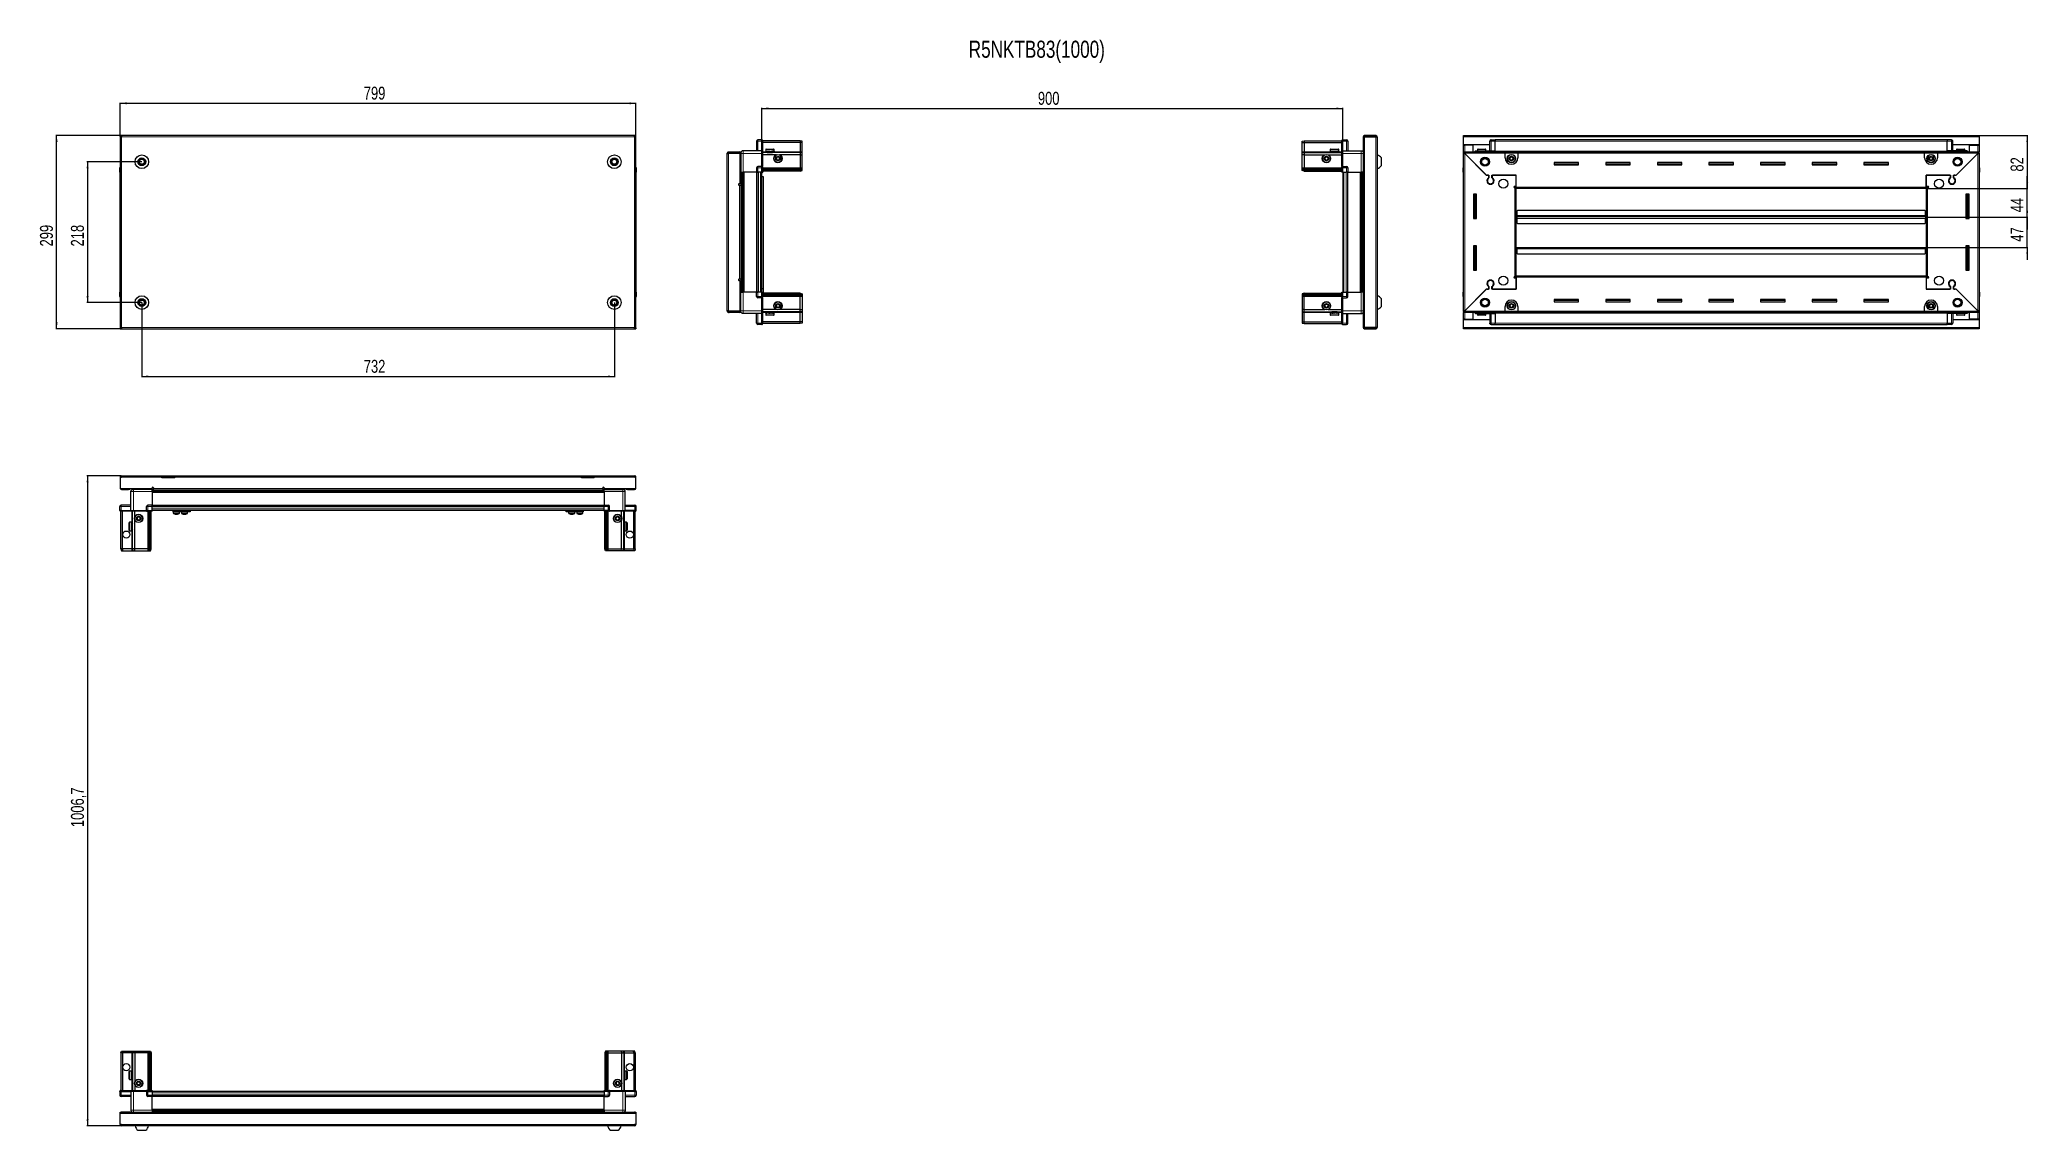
# Model space of a CAD drawing. Header units: millimetres. Extents: x 799 to 3880, y 103 to 1792.
import ezdxf

# ---------------------------------------------------------------- set-up
doc = ezdxf.new("R2010")
doc.units = ezdxf.units.MM
doc.layers.add('FORMAT', color=7, linetype='Continuous')
doc.styles.add('SLDTEXTSTYLE0', font='TXT', dxfattribs={"width": 0.75})
doc.dimstyles.new('SLDDIMSTYLE0', dxfattribs={"dimtxt": 20, "dimasz": 10, "dimexe": 0, "dimexo": 0.0625, "dimgap": 5, "dimtad": 2, "dimdec": 1, "dimrnd": 1e-09, "dimzin": 12, "dimdsep": 46, "dimtxsty": 'SLDTEXTSTYLE0', "dimsah": 1, "dimcen": 0.09, "dimadec": 0, "dimazin": 3, "dimtfac": 1, "dimtofl": 0, "dimtmove": 0, "dimatfit": 3, "dimfxl": 0, "dimfrac": 2, "dimtolj": 1, "dimtzin": 12, "dimarcsym": 0})
doc.dimstyles.new('SLDDIMSTYLE1', dxfattribs={"dimtxt": 20, "dimasz": 10, "dimexe": 0, "dimexo": 0.0625, "dimgap": 5, "dimtad": 2, "dimdec": 1, "dimrnd": 1e-09, "dimzin": 12, "dimdsep": 46, "dimtxsty": 'SLDTEXTSTYLE0', "dimsah": 1, "dimcen": 0.09, "dimadec": 0, "dimazin": 3, "dimtfac": 1, "dimtmove": 0, "dimatfit": 0, "dimfxl": 0, "dimfrac": 2, "dimtolj": 1, "dimtzin": 12, "dimarcsym": 0})

msp = doc.modelspace()

# ---------------------------------------------------------------- texts
at = {"layer": 'FORMAT', "insert": (2238.49, 1790.41), "char_height": 26.4583, "attachment_point": 1, "style": 'SLDTEXTSTYLE0'}
msp.add_mtext('R5NKTB83(1000)', dxfattribs=at)

# ---------------------------------------------------------------- blocks, each defined once
blk = doc.blocks.new('_D')
at = {"layer": 'FORMAT'}
for p, q in [((924, 1643.4), (824.5, 1643.4)), ((825.5, 1344.4), (825.5, 1643.4)), ((924, 1344.4), (824.5, 1344.4))]:
    blk.add_line(p, q, dxfattribs=at)
for points in [[(825.5, 1643.4), (823.9, 1633.4), (827, 1633.4)], [(825.5, 1344.4), (827, 1354.4), (823.9, 1354.4)]]:
    blk.add_solid(points, dxfattribs=at)
at = {"layer": 'FORMAT', "insert": (799.7, 1471.8), "char_height": 20, "attachment_point": 1, "rotation": 90, "style": 'SLDTEXTSTYLE0'}
blk.add_mtext('299', dxfattribs=at)
blk = doc.blocks.new('_D_1')
at = {"layer": 'FORMAT'}
for p, q in [((924, 1643.4), (924, 1694.4)), ((1723, 1643.4), (1723, 1694.4)), ((1723, 1693.4), (924, 1693.4))]:
    blk.add_line(p, q, dxfattribs=at)
for points in [[(924, 1693.4), (934, 1691.9), (934, 1695)], [(1723, 1693.4), (1713, 1695), (1713, 1691.9)]]:
    blk.add_solid(points, dxfattribs=at)
at = {"layer": 'FORMAT', "insert": (1301.3, 1719.2), "char_height": 20, "attachment_point": 1, "style": 'SLDTEXTSTYLE0'}
blk.add_mtext('799', dxfattribs=at)
blk = doc.blocks.new('_D_2')
at = {"layer": 'FORMAT'}
for p, q in [((957.5, 1384.9), (957.5, 1269.4)), ((1689.5, 1384.9), (1689.5, 1269.4)), ((957.5, 1270.4), (1689.5, 1270.4))]:
    blk.add_line(p, q, dxfattribs=at)
for points in [[(957.5, 1270.4), (967.5, 1268.9), (967.5, 1272)], [(1689.5, 1270.4), (1679.5, 1272), (1679.5, 1268.9)]]:
    blk.add_solid(points, dxfattribs=at)
at = {"layer": 'FORMAT', "insert": (1301.3, 1296.2), "char_height": 20, "attachment_point": 1, "style": 'SLDTEXTSTYLE0'}
blk.add_mtext('732', dxfattribs=at)
blk = doc.blocks.new('_D_3')
at = {"layer": 'FORMAT'}
for p, q in [((957.5, 1602.9), (872.5, 1602.9)), ((873.5, 1602.9), (873.5, 1384.9)), ((957.5, 1384.9), (872.5, 1384.9))]:
    blk.add_line(p, q, dxfattribs=at)
for points in [[(873.5, 1602.9), (871.9, 1592.9), (875, 1592.9)], [(873.5, 1384.9), (875, 1394.9), (871.9, 1394.9)]]:
    blk.add_solid(points, dxfattribs=at)
at = {"layer": 'FORMAT', "insert": (847.7, 1471.8), "char_height": 20, "attachment_point": 1, "rotation": 90, "style": 'SLDTEXTSTYLE0'}
blk.add_mtext('218', dxfattribs=at)
blk = doc.blocks.new('_D_4')
at = {"layer": 'FORMAT'}
for p, q in [((1917.8, 1586.9), (1917.8, 1686.4)), ((1917.8, 1685.4), (2817.8, 1685.4)), ((2817.8, 1586.9), (2817.8, 1686.4))]:
    blk.add_line(p, q, dxfattribs=at)
for points in [[(1917.8, 1685.4), (1927.8, 1683.9), (1927.8, 1687)], [(2817.8, 1685.4), (2807.8, 1687), (2807.8, 1683.9)]]:
    blk.add_solid(points, dxfattribs=at)
at = {"layer": 'FORMAT', "insert": (2345.6, 1711.2), "char_height": 20, "attachment_point": 1, "style": 'SLDTEXTSTYLE0'}
blk.add_mtext('900', dxfattribs=at)
blk = doc.blocks.new('_D_5')
at = {"layer": 'FORMAT'}
for p, q in [((3803.7, 1643.4), (3879.2, 1643.4)), ((3878.2, 1643.4), (3878.2, 1561.4)), ((3721.7, 1561.4), (3879.2, 1561.4))]:
    blk.add_line(p, q, dxfattribs=at)
for points in [[(3878.2, 1643.4), (3876.7, 1633.4), (3879.7, 1633.4)], [(3878.2, 1561.4), (3879.7, 1571.4), (3876.7, 1571.4)]]:
    blk.add_solid(points, dxfattribs=at)
at = {"layer": 'FORMAT', "insert": (3852.4, 1587.7), "char_height": 20, "attachment_point": 1, "rotation": 90, "style": 'SLDTEXTSTYLE0'}
blk.add_mtext('82', dxfattribs=at)
blk = doc.blocks.new('_D_6')
at = {"layer": 'FORMAT'}
for p, q in [((3878.2, 1561.4), (3878.2, 1580.7)), ((3721.7, 1561.4), (3879.2, 1561.4)), ((3878.2, 1517.4), (3878.2, 1561.4)), ((3720.7, 1517.4), (3879.2, 1517.4)), ((3878.2, 1517.4), (3878.2, 1498.2))]:
    blk.add_line(p, q, dxfattribs=at)
for points in [[(3878.2, 1561.4), (3879.7, 1571.4), (3876.7, 1571.4)], [(3878.2, 1517.4), (3876.7, 1507.4), (3879.7, 1507.4)]]:
    blk.add_solid(points, dxfattribs=at)
at = {"layer": 'FORMAT', "insert": (3852.4, 1524.7), "char_height": 20, "attachment_point": 1, "rotation": 90, "style": 'SLDTEXTSTYLE0'}
blk.add_mtext('44', dxfattribs=at)
blk = doc.blocks.new('_D_7')
at = {"layer": 'FORMAT'}
for p, q in [((3720.7, 1517.4), (3879.2, 1517.4)), ((3878.2, 1517.4), (3878.2, 1536.7)), ((3878.2, 1470.4), (3878.2, 1517.4)), ((3720.7, 1470.4), (3879.2, 1470.4)), ((3878.2, 1470.4), (3878.2, 1451.2))]:
    blk.add_line(p, q, dxfattribs=at)
for points in [[(3878.2, 1517.4), (3879.7, 1527.4), (3876.7, 1527.4)], [(3878.2, 1470.4), (3876.7, 1460.4), (3879.7, 1460.4)]]:
    blk.add_solid(points, dxfattribs=at)
at = {"layer": 'FORMAT', "insert": (3852.4, 1479.2), "char_height": 20, "attachment_point": 1, "rotation": 90, "style": 'SLDTEXTSTYLE0'}
blk.add_mtext('47', dxfattribs=at)
blk = doc.blocks.new('_D_8')
at = {"layer": 'FORMAT'}
for p, q in [((925.6, 1116.7), (872.5, 1116.7)), ((873.5, 1116.7), (873.5, 110)), ((926.1, 110), (872.5, 110))]:
    blk.add_line(p, q, dxfattribs=at)
for points in [[(873.5, 1116.7), (871.9, 1106.7), (875, 1106.7)], [(873.5, 110), (875, 120), (871.9, 120)]]:
    blk.add_solid(points, dxfattribs=at)
at = {"layer": 'FORMAT', "insert": (847.7, 572.7), "char_height": 20, "attachment_point": 1, "rotation": 90, "style": 'SLDTEXTSTYLE0'}
blk.add_mtext('1006,7', dxfattribs=at)

# ---------------------------------------------------------------- dimensions: what is measured, and where the dimension line sits
at = {"layer": 'FORMAT'}
dim = msp.add_linear_dim(base=(923.97, 1693.43), p1=(1722.97, 1643.43), p2=(923.97, 1643.43), dimstyle='SLDDIMSTYLE0', dxfattribs=at)
dim.commit()
dim.dimension.update_dxf_attribs({"geometry": '_D_1', "text_midpoint": (1323.47, 1693.43), "dimtype": 160})
for base, p1, p2, angle, dimstyle, picture, middle in [((2817.77, 1685.43), (1917.77, 1586.93), (2817.77, 1586.93), 0, 'SLDDIMSTYLE0', '_D_4', (2367.77, 1685.43)), ((825.47, 1643.43), (923.97, 1344.43), (923.97, 1643.43), 90, 'SLDDIMSTYLE0', '_D', (825.47, 1493.93)), ((3878.21, 1561.43), (3803.71, 1643.43), (3721.71, 1561.43), 90, 'SLDDIMSTYLE0', '_D_5', (3878.21, 1602.43)), ((873.47, 1384.93), (957.47, 1602.93), (957.47, 1384.93), 90, 'SLDDIMSTYLE0', '_D_3', (873.47, 1493.93)), ((3878.21, 1561.43), (3720.71, 1517.43), (3721.71, 1561.43), 90, 'SLDDIMSTYLE1', '_D_6', (3878.21, 1539.43)), ((3878.21, 1517.43), (3720.71, 1470.43), (3720.71, 1517.43), 90, 'SLDDIMSTYLE1', '_D_7', (3878.21, 1493.93)), ((1689.47, 1270.43), (957.47, 1384.93), (1689.47, 1384.93), 0, 'SLDDIMSTYLE0', '_D_2', (1323.47, 1270.43)), ((873.47, 109.97), (925.57, 1116.67), (926.07, 109.97), 90, 'SLDDIMSTYLE0', '_D_8', (873.47, 613.32))]:
    dim = msp.add_linear_dim(base=base, p1=p1, p2=p2, angle=angle, dimstyle=dimstyle, dxfattribs=at)
    dim.commit()
    dim.dimension.update_dxf_attribs({"geometry": picture, "text_midpoint": middle, "dimtype": 160})

# ---------------------------------------------------------------- linework, layer by layer
at = {"color": 7, "linetype": 'Continuous', "lineweight": 25}
for p, q in [((923.97, 1641.93), (923.97, 1643.43)), ((926.07, 1643.43), (923.97, 1643.43)), ((923.97, 1641.93), (926.07, 1641.93)), ((923.97, 1641.93), (923.97, 1641.33)), ((923.97, 1641.33), (923.97, 1346.53)), ((923.97, 1641.33), (926.07, 1641.33)), ((1720.87, 1643.43), (926.07, 1643.43)), ((926.07, 1643.43), (926.07, 1641.33)), ((1720.87, 1641.33), (1720.87, 1643.43)), ((1722.97, 1643.43), (1720.87, 1643.43)), ((1720.87, 1641.93), (1722.97, 1641.93)), ((1720.87, 1641.33), (1722.97, 1641.33)), ((1722.97, 1641.93), (1722.97, 1643.43)), ((1722.97, 1641.33), (1722.97, 1641.93)), ((1722.97, 1346.53), (1722.97, 1641.33)), ((1909.92, 1634.93), (1909.92, 1619.93)), ((1917.92, 1636.93), (1911.92, 1636.93)), ((1917.92, 1636.93), (1918.25, 1636.93)), ((1917.92, 1636.93), (1917.92, 1634.93)), ((1917.92, 1620.13), (1917.92, 1634.93)), ((1917.92, 1620.13), (1917.92, 1634.93)), ((1919.12, 1636.43), (1918.25, 1636.93)), ((1919.12, 1634.93), (1919.12, 1636.43)), ((1977.42, 1635.43), (1919.12, 1635.43)), ((1919.12, 1634.93), (1919.12, 1620.13)), ((1977.42, 1632.93), (1919.12, 1632.93)), ((1977.42, 1635.43), (1977.42, 1632.93)), ((1980.42, 1634.63), (1977.42, 1635.43)), ((1977.42, 1632.93), (1977.42, 1618.43)), ((1980.42, 1632.78), (1977.42, 1632.93)), ((1980.42, 1632.78), (1980.42, 1634.63)), ((1980.42, 1618.43), (1980.42, 1632.78)), ((2755.12, 1634.63), (2758.12, 1635.43)), ((2755.12, 1632.78), (2755.12, 1634.63)), ((2755.12, 1632.78), (2758.12, 1632.93)), ((2755.12, 1618.43), (2755.12, 1632.78)), ((2758.12, 1635.43), (2758.12, 1632.93)), ((2758.12, 1635.43), (2816.42, 1635.43)), ((2758.12, 1632.93), (2758.12, 1618.43)), ((2758.12, 1632.93), (2816.42, 1632.93)), ((2817.28, 1636.93), (2816.42, 1636.43)), ((2817.28, 1636.93), (2816.42, 1636.43)), ((2816.42, 1636.43), (2816.42, 1634.93)), ((2816.42, 1620.13), (2816.42, 1634.93)), ((2817.62, 1636.93), (2817.28, 1636.93)), ((2817.62, 1636.93), (2817.28, 1636.93)), ((2817.62, 1636.93), (2817.62, 1636.93)), ((2817.62, 1634.93), (2817.62, 1636.93)), ((2817.62, 1636.93), (2823.62, 1636.93)), ((2817.62, 1634.93), (2817.62, 1620.13)), ((2825.62, 1634.93), (2825.62, 1619.93)), ((2849.62, 1641.33), (2849.62, 1628.93)), ((2851.12, 1641.33), (2851.12, 1628.93)), ((2851.62, 1641.33), (2869.02, 1641.33)), ((2851.62, 1628.43), (2851.62, 1641.33)), ((2869.02, 1643.43), (2851.72, 1643.43)), ((2869.02, 1641.93), (2851.72, 1641.93)), ((2869.02, 1641.93), (2869.02, 1643.43)), ((2869.02, 1641.33), (2871.12, 1641.33)), ((2871.12, 1641.33), (2871.12, 1346.53)), ((3004.71, 1643.43), (3803.71, 1643.43)), ((3004.71, 1641.33), (3004.71, 1643.43)), ((3004.71, 1628.93), (3004.71, 1641.33)), ((3045.71, 1619.93), (3045.71, 1634.93)), ((3046.38, 1636.43), (3046.38, 1636.43)), ((3047.71, 1636.93), (3054.21, 1636.93)), ((3047.71, 1636.93), (3054.21, 1636.93)), ((3054.21, 1636.93), (3054.21, 1636.93)), ((3054.21, 1636.93), (3054.21, 1636.93)), ((3054.21, 1636.93), (3054.21, 1634.93)), ((3754.21, 1636.78), (3054.21, 1636.78)), ((3054.21, 1619.93), (3054.21, 1634.93)), ((3754.21, 1636.93), (3754.21, 1636.93)), ((3760.71, 1636.93), (3754.21, 1636.93)), ((3760.71, 1636.93), (3754.21, 1636.93)), ((3754.21, 1636.93), (3754.21, 1634.93)), ((3754.21, 1619.93), (3754.21, 1634.93)), ((3762.71, 1634.93), (3762.71, 1634.93)), ((3762.71, 1619.93), (3762.71, 1634.93)), ((3803.71, 1643.43), (3803.71, 1641.33)), ((3803.71, 1641.33), (3803.71, 1628.93)), ((1865.92, 1616.08), (1864.42, 1616.08)), ((1864.42, 1615.58), (1864.42, 1616.08)), ((1864.42, 1372.28), (1864.42, 1615.58)), ((1866.52, 1616.68), (1866.52, 1618.18)), ((1866.52, 1618.18), (1867.42, 1618.18)), ((1866.52, 1616.68), (1867.42, 1616.68)), ((1866.52, 1616.18), (1883.92, 1616.18)), ((1867.42, 1618.18), (1883.92, 1618.18)), ((1867.42, 1616.68), (1867.42, 1618.18)), ((1867.42, 1616.68), (1883.92, 1616.68)), ((1883.92, 1616.68), (1883.92, 1618.18)), ((1885.42, 1616.18), (1883.92, 1616.18)), ((1883.92, 1616.18), (1883.92, 1568.68)), ((1885.42, 1615.93), (1885.42, 1586.93)), ((1917.92, 1619.93), (1888.92, 1619.93)), ((1917.92, 1619.93), (1917.92, 1620.13)), ((1917.92, 1619.93), (1919.12, 1619.93)), ((1917.92, 1615.93), (1917.92, 1619.93)), ((1917.92, 1595.63), (1917.92, 1615.93)), ((1919.12, 1620.13), (1919.12, 1619.93)), ((1919.12, 1619.93), (1919.12, 1615.93)), ((1977.42, 1617.43), (1919.12, 1617.43)), ((1919.12, 1615.93), (1919.12, 1595.63)), ((1940.42, 1613.93), (1919.12, 1613.93)), ((1923.92, 1621.83), (1923.92, 1619.43)), ((1923.92, 1619.43), (1923.92, 1618.93)), ((1923.92, 1618.93), (1924.05, 1618.93)), ((1924.24, 1619.43), (1924.05, 1619.43)), ((1924.05, 1619.43), (1924.05, 1618.93)), ((1924.05, 1618.93), (1924.24, 1618.93)), ((1924.24, 1619.43), (1924.24, 1618.93)), ((1924.24, 1618.93), (1924.77, 1618.93)), ((1924.72, 1622.63), (1931.89, 1622.63)), ((1925.17, 1619.43), (1924.77, 1619.43)), ((1924.77, 1619.43), (1924.77, 1618.93)), ((1924.77, 1618.93), (1925.17, 1618.93)), ((1925.17, 1619.43), (1925.17, 1618.93)), ((1925.17, 1618.93), (1926.04, 1618.93)), ((1926.02, 1618.93), (1926.02, 1618.83)), ((1926.02, 1618.83), (1934.82, 1618.83)), ((1926.61, 1619.43), (1926.04, 1619.43)), ((1926.04, 1619.43), (1926.04, 1618.93)), ((1926.04, 1618.93), (1926.61, 1618.93)), ((1926.42, 1618.43), (1927.11, 1617.95)), ((1926.42, 1618.43), (1931.45, 1618.43)), ((1927.11, 1617.95), (1926.42, 1617.47)), ((1926.42, 1617.47), (1926.42, 1617.43)), ((1926.42, 1617.47), (1931.45, 1617.47)), ((1926.61, 1619.43), (1926.61, 1618.93)), ((1926.61, 1618.93), (1927.74, 1618.93)), ((1927.11, 1617.95), (1931.27, 1617.95)), ((1928.43, 1619.43), (1927.74, 1619.43)), ((1927.74, 1619.43), (1927.74, 1618.93)), ((1927.74, 1618.93), (1928.43, 1618.93)), ((1928.43, 1619.43), (1928.43, 1618.93)), ((1928.43, 1618.93), (1929.7, 1618.93)), ((1930.44, 1619.43), (1929.7, 1619.43)), ((1929.7, 1619.43), (1929.7, 1618.93)), ((1929.7, 1618.93), (1929.93, 1618.93)), ((1929.93, 1619.43), (1929.93, 1618.93)), ((1930.43, 1619.43), (1930.43, 1618.93)), ((1930.43, 1618.93), (1930.44, 1618.93)), ((1930.44, 1619.43), (1930.44, 1618.93)), ((1930.44, 1618.93), (1931.73, 1618.93)), ((1931.27, 1617.95), (1933.73, 1617.95)), ((1931.45, 1618.43), (1934.42, 1618.43)), ((1931.45, 1617.47), (1934.42, 1617.47)), ((1932.45, 1619.43), (1931.73, 1619.43)), ((1931.73, 1619.43), (1931.73, 1618.93)), ((1931.79, 1619.43), (1931.79, 1618.93)), ((1931.79, 1618.93), (1932.45, 1618.93)), ((1931.89, 1622.63), (1936.12, 1622.63)), ((1932.45, 1619.43), (1932.45, 1618.93)), ((1932.45, 1618.93), (1933.64, 1618.93)), ((1934.26, 1619.43), (1933.64, 1619.43)), ((1933.64, 1619.43), (1933.64, 1618.93)), ((1933.64, 1618.93), (1934.26, 1618.93)), ((1933.73, 1617.95), (1934.42, 1618.43)), ((1934.42, 1617.47), (1933.73, 1617.95)), ((1934.26, 1619.43), (1934.26, 1618.93)), ((1934.26, 1618.93), (1935.22, 1618.93)), ((1934.42, 1617.43), (1934.42, 1617.47)), ((1934.82, 1618.83), (1934.82, 1618.93)), ((1935.69, 1619.43), (1935.22, 1619.43)), ((1935.22, 1619.43), (1935.22, 1618.93)), ((1935.22, 1618.93), (1935.69, 1618.93)), ((1935.69, 1619.43), (1935.69, 1618.93)), ((1935.69, 1618.93), (1936.34, 1618.93)), ((1936.61, 1619.43), (1936.34, 1619.43)), ((1936.34, 1619.43), (1936.34, 1618.93)), ((1936.34, 1618.93), (1936.61, 1618.93)), ((1936.61, 1619.43), (1936.61, 1618.93)), ((1936.61, 1618.93), (1936.88, 1618.93)), ((1936.92, 1619.43), (1936.88, 1619.43)), ((1936.88, 1619.43), (1936.88, 1618.93)), ((1936.88, 1618.93), (1936.92, 1618.93)), ((1936.92, 1619.43), (1936.92, 1621.83)), ((1936.92, 1619.43), (1936.92, 1618.93)), ((1977.42, 1613.93), (1945.42, 1613.93)), ((1977.42, 1618.43), (1977.42, 1617.43)), ((1977.42, 1617.43), (1977.42, 1613.93)), ((1980.42, 1616.63), (1977.42, 1617.43)), ((1977.42, 1613.93), (1977.42, 1593.43)), ((1977.42, 1613.93), (1980.42, 1613.6)), ((1980.42, 1616.63), (1980.42, 1618.43)), ((1980.42, 1613.6), (1980.42, 1616.63)), ((1980.42, 1593.43), (1980.42, 1613.6)), ((2755.12, 1616.63), (2755.12, 1618.43)), ((2755.12, 1616.63), (2758.12, 1617.43)), ((2755.12, 1613.6), (2755.12, 1616.63)), ((2758.12, 1613.93), (2755.12, 1613.6)), ((2755.12, 1593.43), (2755.12, 1613.6)), ((2758.12, 1618.43), (2758.12, 1617.43)), ((2758.12, 1617.43), (2758.12, 1613.93)), ((2758.12, 1617.43), (2816.42, 1617.43)), ((2758.12, 1613.93), (2758.12, 1593.43)), ((2758.12, 1613.93), (2790.12, 1613.93)), ((2795.12, 1613.93), (2816.42, 1613.93)), ((2798.62, 1621.83), (2798.62, 1618.93)), ((2798.62, 1618.93), (2798.66, 1618.93)), ((2798.78, 1619.43), (2798.66, 1619.43)), ((2798.66, 1619.43), (2798.66, 1618.93)), ((2798.66, 1618.93), (2798.78, 1618.93)), ((2798.78, 1619.43), (2798.78, 1618.93)), ((2798.78, 1618.93), (2799.19, 1618.93)), ((2799.53, 1619.43), (2799.19, 1619.43)), ((2799.19, 1619.43), (2799.19, 1618.93)), ((2799.19, 1618.93), (2799.53, 1618.93)), ((2799.42, 1622.63), (2810.82, 1622.63)), ((2799.53, 1619.43), (2799.53, 1618.93)), ((2799.53, 1618.93), (2800.3, 1618.93)), ((2800.82, 1619.43), (2800.3, 1619.43)), ((2800.3, 1619.43), (2800.3, 1618.93)), ((2800.3, 1618.93), (2800.82, 1618.93)), ((2800.72, 1618.93), (2800.72, 1618.83)), ((2800.72, 1618.83), (2809.52, 1618.83)), ((2800.82, 1619.43), (2800.82, 1618.93)), ((2800.82, 1618.93), (2801.88, 1618.93)), ((2801.12, 1618.43), (2801.81, 1617.95)), ((2801.12, 1618.43), (2809.12, 1618.43)), ((2801.81, 1617.95), (2801.12, 1617.47)), ((2801.12, 1617.47), (2801.12, 1617.43)), ((2801.12, 1617.47), (2809.12, 1617.47)), ((2801.81, 1617.95), (2808.43, 1617.95)), ((2802.54, 1619.43), (2801.88, 1619.43)), ((2801.88, 1619.43), (2801.88, 1618.93)), ((2801.88, 1618.93), (2802.54, 1618.93)), ((2802.54, 1619.43), (2802.54, 1618.93)), ((2802.54, 1618.93), (2803.78, 1618.93)), ((2804.51, 1619.43), (2803.78, 1619.43)), ((2803.78, 1619.43), (2803.78, 1618.93)), ((2803.78, 1618.93), (2804.21, 1618.93)), ((2804.21, 1619.43), (2804.21, 1618.93)), ((2804.51, 1619.43), (2804.51, 1618.93)), ((2804.51, 1618.93), (2805.81, 1618.93)), ((2806.54, 1619.43), (2805.81, 1619.43)), ((2805.81, 1619.43), (2805.81, 1618.93)), ((2806.08, 1619.43), (2806.08, 1618.93)), ((2806.08, 1618.93), (2806.54, 1618.93)), ((2806.54, 1619.43), (2806.54, 1618.93)), ((2806.54, 1618.93), (2807.77, 1618.93)), ((2808.43, 1619.43), (2807.77, 1619.43)), ((2807.77, 1619.43), (2807.77, 1618.93)), ((2807.77, 1618.93), (2808.43, 1618.93)), ((2808.43, 1619.43), (2808.43, 1618.93)), ((2808.43, 1618.93), (2809.48, 1618.93)), ((2808.43, 1617.95), (2809.12, 1618.43)), ((2809.12, 1617.47), (2808.43, 1617.95)), ((2809.12, 1617.43), (2809.12, 1617.47)), ((2810, 1619.43), (2809.48, 1619.43)), ((2809.48, 1619.43), (2809.48, 1618.93)), ((2809.48, 1618.93), (2810, 1618.93)), ((2809.52, 1618.83), (2809.52, 1618.93)), ((2810, 1619.43), (2810, 1618.93)), ((2810, 1618.93), (2810.75, 1618.93)), ((2811.09, 1619.43), (2810.75, 1619.43)), ((2810.75, 1619.43), (2810.75, 1618.93)), ((2810.75, 1618.93), (2811.09, 1618.93)), ((2811.09, 1619.43), (2811.09, 1618.93)), ((2811.09, 1618.93), (2811.48, 1618.93)), ((2811.59, 1619.43), (2811.48, 1619.43)), ((2811.48, 1619.43), (2811.48, 1618.93)), ((2811.48, 1618.93), (2811.59, 1618.93)), ((2811.59, 1619.43), (2811.59, 1618.93)), ((2811.59, 1618.93), (2811.62, 1618.93)), ((2811.62, 1618.93), (2811.62, 1621.83)), ((2816.42, 1619.93), (2816.42, 1620.13)), ((2817.62, 1619.93), (2816.42, 1619.93)), ((2816.42, 1615.93), (2816.42, 1619.93)), ((2816.42, 1595.63), (2816.42, 1615.93)), ((2817.62, 1620.13), (2817.62, 1619.93)), ((2817.62, 1619.93), (2817.62, 1615.93)), ((2817.62, 1619.93), (2846.62, 1619.93)), ((2817.62, 1615.93), (2817.62, 1595.63)), ((2849.52, 1628.43), (2849.52, 1359.43)), ((2849.52, 1628.43), (2851.62, 1628.43)), ((2849.62, 1628.93), (2851.12, 1628.93)), ((2877.72, 1596.93), (2877.72, 1608.93)), ((3045.71, 1628.93), (3004.71, 1628.93)), ((3004.71, 1628.43), (3004.71, 1628.93)), ((3004.71, 1628.43), (3006.81, 1628.43)), ((3004.71, 1618.18), (3004.71, 1628.43)), ((3004.71, 1616.68), (3004.71, 1618.18)), ((3004.71, 1618.18), (3005.71, 1618.18)), ((3004.71, 1616.18), (3004.71, 1616.68)), ((3004.71, 1616.68), (3005.71, 1616.68)), ((3004.71, 1371.68), (3004.71, 1616.18)), ((3006.21, 1616.18), (3004.71, 1616.18)), ((3005.71, 1616.68), (3005.71, 1618.18)), ((3005.71, 1618.18), (3069.21, 1618.18)), ((3006.21, 1628.43), (3006.21, 1628.93)), ((3006.31, 1616.08), (3040.21, 1582.18)), ((3019.71, 1628.43), (3006.81, 1628.43)), ((3040.91, 1581.48), (3006.81, 1615.58)), ((3019.71, 1618.18), (3019.71, 1628.43)), ((3025.21, 1619.93), (3054.21, 1619.93)), ((3026.71, 1621.83), (3026.71, 1619.93)), ((3027.51, 1622.63), (3038.91, 1622.63)), ((3039.71, 1619.93), (3039.71, 1621.83)), ((3054.21, 1619.93), (3054.21, 1619.43)), ((3054.21, 1618.78), (3754.21, 1618.78)), ((3069.21, 1616.08), (3069.21, 1618.18)), ((3069.21, 1618.18), (3089.21, 1618.18)), ((3069.21, 1616.68), (3089.21, 1616.68)), ((3069.21, 1609.18), (3069.21, 1616.08)), ((3089.21, 1618.18), (3719.21, 1618.18)), ((3089.21, 1618.18), (3089.21, 1616.08)), ((3089.21, 1616.08), (3089.21, 1609.18)), ((3183.21, 1601.93), (3145.21, 1601.93)), ((3145.21, 1601.93), (3145.21, 1598.43)), ((3183.21, 1598.43), (3183.21, 1601.93)), ((3263.21, 1601.93), (3225.21, 1601.93)), ((3225.21, 1601.93), (3225.21, 1598.43)), ((3263.21, 1598.43), (3263.21, 1601.93)), ((3343.21, 1601.93), (3305.21, 1601.93)), ((3305.21, 1601.93), (3305.21, 1598.43)), ((3343.21, 1598.43), (3343.21, 1601.93)), ((3423.21, 1601.93), (3385.21, 1601.93)), ((3385.21, 1601.93), (3385.21, 1598.43)), ((3423.21, 1598.43), (3423.21, 1601.93)), ((3503.21, 1601.93), (3465.21, 1601.93)), ((3465.21, 1601.93), (3465.21, 1598.43)), ((3503.21, 1598.43), (3503.21, 1601.93)), ((3583.21, 1601.93), (3545.21, 1601.93)), ((3545.21, 1601.93), (3545.21, 1598.43)), ((3583.21, 1598.43), (3583.21, 1601.93)), ((3663.21, 1601.93), (3625.21, 1601.93)), ((3625.21, 1601.93), (3625.21, 1598.43)), ((3663.21, 1598.43), (3663.21, 1601.93)), ((3719.21, 1616.08), (3719.21, 1618.18)), ((3719.21, 1618.18), (3739.21, 1618.18)), ((3719.21, 1616.68), (3739.21, 1616.68)), ((3719.21, 1609.18), (3719.21, 1616.08)), ((3739.21, 1618.18), (3802.71, 1618.18)), ((3739.21, 1618.18), (3739.21, 1616.08)), ((3739.21, 1616.08), (3739.21, 1609.18)), ((3754.21, 1619.93), (3754.21, 1619.43)), ((3783.21, 1619.93), (3754.21, 1619.93)), ((3803.71, 1628.93), (3762.71, 1628.93)), ((3801.61, 1615.58), (3767.51, 1581.48)), ((3768.21, 1582.18), (3802.11, 1616.08)), ((3768.71, 1621.83), (3768.71, 1619.93)), ((3769.51, 1622.63), (3780.91, 1622.63)), ((3781.71, 1619.93), (3781.71, 1621.83)), ((3788.71, 1618.18), (3788.71, 1628.43)), ((3788.71, 1628.43), (3801.61, 1628.43)), ((3801.61, 1628.43), (3803.71, 1628.43)), ((3802.21, 1628.43), (3802.21, 1628.93)), ((3802.21, 1616.18), (3803.71, 1616.18)), ((3802.71, 1616.68), (3802.71, 1618.18)), ((3802.71, 1618.18), (3803.71, 1618.18)), ((3802.71, 1616.68), (3803.71, 1616.68)), ((3803.71, 1628.43), (3803.71, 1628.93)), ((3803.71, 1628.43), (3803.71, 1618.18)), ((3803.71, 1616.68), (3803.71, 1618.18)), ((3803.71, 1616.68), (3803.71, 1616.18)), ((3803.71, 1616.18), (3803.71, 1371.68)), ((923.47, 1593.43), (923.47, 1586.93)), ((923.47, 1586.93), (923.47, 1593.43)), ((923.47, 1586.93), (923.47, 1586.93)), ((923.97, 1586.93), (923.47, 1586.93)), ((923.62, 1586.93), (923.62, 1400.93)), ((1722.97, 1594.76), (1722.97, 1594.76)), ((1722.97, 1586.93), (1723.47, 1586.93)), ((1723.32, 1400.93), (1723.32, 1586.93)), ((1723.47, 1593.43), (1723.47, 1586.93)), ((1723.47, 1586.93), (1723.47, 1593.43)), ((1723.47, 1586.93), (1723.47, 1586.93)), ((1723.47, 1586.93), (1723.47, 1586.93)), ((1883.92, 1589.68), (1885.42, 1589.68)), ((1885.42, 1586.93), (1883.92, 1586.93)), ((1886.07, 1400.93), (1886.07, 1586.93)), ((1887.86, 1586.93), (1887.86, 1400.93)), ((1887.9, 1586.93), (1887.9, 1400.93)), ((1909.92, 1586.93), (1888.92, 1586.93)), ((1909.92, 1593.43), (1909.92, 1586.93)), ((1909.92, 1586.93), (1911.92, 1586.93)), ((1910.57, 1400.93), (1910.57, 1586.93)), ((1917.92, 1595.43), (1911.92, 1595.43)), ((1917.92, 1586.93), (1911.92, 1586.93)), ((1917.77, 1400.93), (1917.77, 1586.93)), ((1917.77, 1579.93), (1920.27, 1579.93)), ((1917.92, 1595.43), (1917.92, 1595.63)), ((1917.92, 1595.43), (1917.92, 1593.43)), ((1917.92, 1595.43), (1919.12, 1595.43)), ((1917.92, 1586.93), (1917.92, 1593.43)), ((1917.92, 1586.93), (1917.92, 1593.43)), ((1917.92, 1586.93), (1918.25, 1586.93)), ((1917.92, 1586.93), (1917.92, 1586.93)), ((1918.25, 1586.93), (1918.25, 1593.43)), ((1919.12, 1586.93), (1918.25, 1586.93)), ((1918.25, 1586.93), (1918.25, 1586.93)), ((1919.12, 1595.63), (1919.12, 1595.43)), ((1919.12, 1594.76), (1919.12, 1595.43)), ((1919.12, 1594.76), (1919.12, 1586.93)), ((1977.42, 1592.43), (1919.12, 1592.43)), ((1977.42, 1591.43), (1919.12, 1591.43)), ((1977.42, 1589.93), (1919.12, 1589.93)), ((1977.42, 1588.43), (1919.12, 1588.43)), ((1920.27, 1579.93), (1920.27, 1406.43)), ((1977.42, 1593.43), (1977.42, 1592.43)), ((1977.42, 1592.43), (1977.42, 1591.43)), ((1977.42, 1592.43), (1980.42, 1591.63)), ((1977.42, 1591.43), (1977.42, 1589.93)), ((1977.42, 1591.43), (1980.42, 1590.89)), ((1977.42, 1589.93), (1980.42, 1590.39)), ((1977.42, 1589.93), (1977.42, 1588.43)), ((1977.42, 1588.43), (1980.42, 1589.24)), ((1980.42, 1591.63), (1980.42, 1593.43)), ((1980.42, 1590.89), (1980.42, 1591.63)), ((1980.42, 1590.39), (1980.42, 1590.89)), ((1980.42, 1589.24), (1980.42, 1590.39)), ((2755.12, 1591.63), (2755.12, 1593.43)), ((2758.12, 1592.43), (2755.12, 1591.63)), ((2755.12, 1590.89), (2755.12, 1591.63)), ((2758.12, 1591.43), (2755.12, 1590.89)), ((2755.12, 1590.39), (2755.12, 1590.89)), ((2755.12, 1589.24), (2755.12, 1590.39)), ((2758.12, 1589.93), (2755.12, 1590.39)), ((2758.12, 1588.43), (2755.12, 1589.24)), ((2758.12, 1593.43), (2758.12, 1592.43)), ((2758.12, 1592.43), (2758.12, 1591.43)), ((2758.12, 1592.43), (2816.42, 1592.43)), ((2758.12, 1591.43), (2758.12, 1589.93)), ((2758.12, 1591.43), (2816.42, 1591.43)), ((2758.12, 1589.93), (2758.12, 1588.43)), ((2758.12, 1589.93), (2816.42, 1589.93)), ((2758.12, 1588.43), (2816.42, 1588.43)), ((2816.42, 1595.43), (2816.42, 1595.63)), ((2817.62, 1595.43), (2816.42, 1595.43)), ((2816.42, 1595.43), (2816.42, 1594.76)), ((2816.42, 1586.93), (2816.42, 1594.76)), ((2817.28, 1586.93), (2816.42, 1586.93)), ((2817.28, 1593.43), (2817.28, 1586.93)), ((2817.62, 1586.93), (2817.28, 1586.93)), ((2817.62, 1595.63), (2817.62, 1595.43)), ((2817.62, 1593.43), (2817.62, 1595.43)), ((2817.62, 1593.43), (2817.62, 1595.43)), ((2817.62, 1595.43), (2823.62, 1595.43)), ((2817.62, 1593.43), (2817.62, 1586.93)), ((2817.62, 1586.93), (2823.62, 1586.93)), ((2817.77, 1586.93), (2817.77, 1400.93)), ((2825.62, 1586.93), (2823.62, 1586.93)), ((2824.97, 1586.93), (2824.97, 1400.93)), ((2825.62, 1593.43), (2825.62, 1586.93)), ((2825.62, 1586.93), (2846.62, 1586.93)), ((2847.64, 1400.93), (2847.64, 1586.93)), ((2847.68, 1400.93), (2847.68, 1586.93)), ((2849.47, 1586.93), (2849.47, 1400.93)), ((3004.21, 1593.43), (3004.21, 1586.93)), ((3004.21, 1586.93), (3004.21, 1593.43)), ((3004.21, 1586.93), (3004.21, 1586.93)), ((3004.71, 1586.93), (3004.21, 1586.93)), ((3004.36, 1586.93), (3004.36, 1400.93)), ((3040.21, 1582.18), (3044.41, 1582.18)), ((3041.61, 1582.18), (3040.91, 1581.48)), ((3043.71, 1582.18), (3041.61, 1582.18)), ((3043.71, 1582.18), (3043.71, 1578.29)), ((3044.41, 1582.18), (3044.41, 1577.9)), ((3049.01, 1582.18), (3086.71, 1582.18)), ((3049.01, 1577.9), (3049.01, 1582.18)), ((3049.71, 1578.29), (3049.71, 1582.18)), ((3086.71, 1582.18), (3049.71, 1582.18)), ((3086.71, 1563.53), (3086.71, 1582.18)), ((3086.71, 1564.93), (3086.71, 1582.18)), ((3183.21, 1599.18), (3145.21, 1599.18)), ((3145.21, 1598.43), (3183.21, 1598.43)), ((3263.21, 1599.18), (3225.21, 1599.18)), ((3225.21, 1598.43), (3263.21, 1598.43)), ((3343.21, 1599.18), (3305.21, 1599.18)), ((3305.21, 1598.43), (3343.21, 1598.43)), ((3423.21, 1599.18), (3385.21, 1599.18)), ((3385.21, 1598.43), (3423.21, 1598.43)), ((3503.21, 1599.18), (3465.21, 1599.18)), ((3465.21, 1598.43), (3503.21, 1598.43)), ((3583.21, 1599.18), (3545.21, 1599.18)), ((3545.21, 1598.43), (3583.21, 1598.43)), ((3663.21, 1599.18), (3625.21, 1599.18)), ((3625.21, 1598.43), (3663.21, 1598.43)), ((3721.71, 1582.18), (3759.41, 1582.18)), ((3721.71, 1563.53), (3721.71, 1582.18)), ((3721.71, 1582.18), (3721.71, 1564.93)), ((3758.71, 1582.18), (3721.71, 1582.18)), ((3758.71, 1582.18), (3758.71, 1578.29)), ((3759.41, 1582.18), (3759.41, 1577.9)), ((3764.01, 1582.18), (3768.21, 1582.18)), ((3764.01, 1577.9), (3764.01, 1582.18)), ((3766.81, 1582.18), (3764.71, 1582.18)), ((3764.71, 1578.29), (3764.71, 1582.18)), ((3767.51, 1581.48), (3766.81, 1582.18)), ((3803.71, 1594.76), (3803.71, 1594.76)), ((3803.71, 1586.93), (3804.21, 1586.93)), ((3804.06, 1400.93), (3804.06, 1586.93)), ((3804.21, 1593.43), (3804.21, 1586.93)), ((3804.21, 1586.93), (3804.21, 1593.43)), ((3804.21, 1586.93), (3804.21, 1586.93)), ((3804.21, 1586.93), (3804.21, 1586.93)), ((1883.92, 1568.68), (1882.57, 1568.68)), ((1882.57, 1566.68), (1883.32, 1566.68)), ((1883.32, 1566.68), (1885.42, 1566.68)), ((1885.42, 1566.68), (1885.42, 1421.18)), ((3025.21, 1552.93), (3020.21, 1552.93)), ((3020.21, 1552.93), (3020.21, 1514.93)), ((3022.36, 1514.93), (3022.36, 1552.93)), ((3024.15, 1514.93), (3024.15, 1552.93)), ((3024.18, 1514.93), (3024.18, 1552.93)), ((3025.21, 1514.93), (3025.21, 1552.93)), ((3044.71, 1569.32), (3044.71, 1568.56)), ((3083.86, 1564.93), (3086.71, 1564.93)), ((3084.61, 1562.93), (3083.86, 1562.93)), ((3084.61, 1562.93), (3086.71, 1562.93)), ((3086.71, 1563.93), (3084.71, 1563.93)), ((3084.71, 1563.93), (3084.71, 1562.93)), ((3086.71, 1561.43), (3086.71, 1563.53)), ((3721.71, 1561.43), (3086.71, 1561.43)), ((3086.71, 1426.43), (3086.71, 1561.43)), ((3721.71, 1564.93), (3724.56, 1564.93)), ((3723.71, 1563.93), (3721.71, 1563.93)), ((3721.71, 1563.53), (3721.71, 1561.43)), ((3721.71, 1562.93), (3723.81, 1562.93)), ((3721.71, 1561.43), (3721.71, 1426.43)), ((3723.71, 1562.93), (3723.71, 1563.93)), ((3724.56, 1562.93), (3723.81, 1562.93)), ((3763.71, 1569.32), (3763.71, 1568.56)), ((3783.21, 1552.93), (3783.21, 1514.93)), ((3788.21, 1552.93), (3783.21, 1552.93)), ((3784.23, 1552.93), (3784.23, 1514.93)), ((3784.26, 1552.93), (3784.26, 1514.93)), ((3786.06, 1552.93), (3786.06, 1514.93)), ((3788.21, 1514.93), (3788.21, 1552.93)), ((3020.21, 1514.93), (3025.21, 1514.93)), ((3087.46, 1517.43), (3086.71, 1517.43)), ((3087.71, 1520.28), (3087.46, 1520.28)), ((3087.46, 1520.28), (3087.46, 1517.43)), ((3087.46, 1517.43), (3087.46, 1514.58)), ((3087.46, 1514.58), (3087.71, 1514.58)), ((3088.71, 1527.43), (3087.71, 1526.43)), ((3087.71, 1526.43), (3087.71, 1519.53)), ((3087.71, 1517.43), (3087.71, 1519.53)), ((3087.71, 1515.33), (3087.71, 1517.43)), ((3720.71, 1517.43), (3087.71, 1517.43)), ((3087.71, 1515.33), (3087.71, 1508.43)), ((3719.71, 1527.43), (3088.71, 1527.43)), ((3720.71, 1526.43), (3719.71, 1527.43)), ((3720.71, 1519.53), (3720.71, 1526.43)), ((3720.96, 1520.28), (3720.71, 1520.28)), ((3720.71, 1519.53), (3720.71, 1517.43)), ((3720.71, 1517.43), (3720.71, 1515.33)), ((3720.71, 1508.43), (3720.71, 1515.33)), ((3720.71, 1514.58), (3720.96, 1514.58)), ((3720.96, 1517.43), (3720.96, 1520.28)), ((3720.96, 1514.58), (3720.96, 1517.43)), ((3721.71, 1517.43), (3720.96, 1517.43)), ((3783.21, 1514.93), (3788.21, 1514.93)), ((3087.71, 1508.43), (3088.71, 1507.43)), ((3088.71, 1507.43), (3719.71, 1507.43)), ((3719.71, 1507.43), (3720.71, 1508.43)), ((3025.21, 1472.93), (3020.21, 1472.93)), ((3020.21, 1472.93), (3020.21, 1434.93)), ((3022.36, 1434.93), (3022.36, 1472.93)), ((3024.15, 1434.93), (3024.15, 1472.93)), ((3024.18, 1434.93), (3024.18, 1472.93)), ((3025.21, 1434.93), (3025.21, 1472.93)), ((3086.71, 1470.43), (3087.46, 1470.43)), ((3087.46, 1470.43), (3087.46, 1467.58)), ((3087.46, 1467.58), (3087.71, 1467.58)), ((3087.71, 1468.33), (3087.71, 1470.43)), ((3087.71, 1470.43), (3720.71, 1470.43)), ((3087.71, 1468.33), (3087.71, 1461.43)), ((3087.71, 1461.43), (3088.71, 1460.43)), ((3088.71, 1460.43), (3719.71, 1460.43)), ((3719.71, 1460.43), (3720.71, 1461.43)), ((3720.71, 1470.43), (3720.71, 1468.33)), ((3720.71, 1461.43), (3720.71, 1468.33)), ((3720.71, 1467.58), (3720.96, 1467.58)), ((3720.96, 1467.58), (3720.96, 1470.43)), ((3720.96, 1470.43), (3721.71, 1470.43)), ((3783.21, 1472.93), (3783.21, 1434.93)), ((3788.21, 1472.93), (3783.21, 1472.93)), ((3784.23, 1472.93), (3784.23, 1434.93)), ((3784.26, 1472.93), (3784.26, 1434.93)), ((3786.06, 1472.93), (3786.06, 1434.93)), ((3788.21, 1434.93), (3788.21, 1472.93)), ((1883.32, 1421.18), (1882.57, 1421.18)), ((1882.57, 1419.18), (1883.92, 1419.18)), ((1885.42, 1421.18), (1883.32, 1421.18)), ((1883.92, 1419.18), (1883.92, 1371.68)), ((3020.21, 1434.93), (3025.21, 1434.93)), ((3044.71, 1419.31), (3044.71, 1418.55)), ((3083.86, 1424.93), (3084.61, 1424.93)), ((3086.71, 1422.93), (3083.86, 1422.93)), ((3086.71, 1424.93), (3084.61, 1424.93)), ((3084.71, 1424.93), (3084.71, 1423.93)), ((3084.71, 1423.93), (3086.71, 1423.93)), ((3086.71, 1424.33), (3086.71, 1426.43)), ((3086.71, 1426.43), (3721.71, 1426.43)), ((3086.71, 1424.33), (3086.71, 1405.68)), ((3086.71, 1405.68), (3086.71, 1422.93)), ((3721.71, 1426.43), (3721.71, 1424.33)), ((3723.81, 1424.93), (3721.71, 1424.93)), ((3721.71, 1424.33), (3721.71, 1405.68)), ((3721.71, 1423.93), (3723.71, 1423.93)), ((3721.71, 1422.93), (3721.71, 1405.68)), ((3724.56, 1422.93), (3721.71, 1422.93)), ((3723.71, 1423.93), (3723.71, 1424.93)), ((3723.81, 1424.93), (3724.56, 1424.93)), ((3763.71, 1419.31), (3763.71, 1418.55)), ((3783.21, 1434.93), (3788.21, 1434.93)), ((923.47, 1394.43), (923.47, 1400.93)), ((923.47, 1400.93), (923.47, 1400.93)), ((923.47, 1400.93), (923.47, 1400.93)), ((923.47, 1400.93), (923.47, 1394.43)), ((923.97, 1400.93), (923.47, 1400.93)), ((923.97, 1393.11), (923.97, 1393.11)), ((1722.97, 1400.93), (1723.47, 1400.93)), ((1723.47, 1400.93), (1723.47, 1400.93)), ((1723.47, 1394.43), (1723.47, 1400.93)), ((1723.47, 1400.93), (1723.47, 1394.43)), ((1885.42, 1400.93), (1883.92, 1400.93)), ((1885.42, 1398.18), (1883.92, 1398.18)), ((1885.42, 1371.93), (1885.42, 1400.93)), ((1909.92, 1400.93), (1888.92, 1400.93)), ((1909.92, 1394.43), (1909.92, 1400.93)), ((1909.92, 1400.93), (1911.92, 1400.93)), ((1917.92, 1400.93), (1911.92, 1400.93)), ((1917.92, 1392.43), (1911.92, 1392.43)), ((1920.27, 1406.43), (1917.77, 1406.43)), ((1917.92, 1394.43), (1917.92, 1400.93)), ((1917.92, 1400.93), (1918.25, 1400.93)), ((1917.92, 1394.43), (1917.92, 1392.43)), ((1917.92, 1394.43), (1917.92, 1392.43)), ((1917.92, 1392.43), (1919.12, 1392.43)), ((1917.92, 1392.23), (1917.92, 1392.43)), ((1917.92, 1371.93), (1917.92, 1392.23)), ((1918.25, 1394.43), (1918.25, 1400.93)), ((1918.25, 1400.93), (1919.12, 1400.93)), ((1919.12, 1400.93), (1919.12, 1393.11)), ((1977.42, 1399.43), (1919.12, 1399.43)), ((1977.42, 1397.93), (1919.12, 1397.93)), ((1977.42, 1396.43), (1919.12, 1396.43)), ((1977.42, 1395.43), (1919.12, 1395.43)), ((1919.12, 1392.43), (1919.12, 1393.11)), ((1919.12, 1392.43), (1919.12, 1392.23)), ((1919.12, 1392.23), (1919.12, 1371.93)), ((1920.27, 1406.43), (1920.27, 1399.43)), ((1977.42, 1397.93), (1977.42, 1399.43)), ((1977.42, 1399.43), (1980.42, 1398.63)), ((1977.42, 1396.43), (1977.42, 1397.93)), ((1977.42, 1397.93), (1980.42, 1397.48)), ((1977.42, 1396.43), (1980.42, 1396.98)), ((1977.42, 1395.43), (1977.42, 1396.43)), ((1977.42, 1395.43), (1980.42, 1396.24)), ((1977.42, 1394.43), (1977.42, 1395.43)), ((1977.42, 1373.93), (1977.42, 1394.43)), ((1980.42, 1398.63), (1980.42, 1397.48)), ((1980.42, 1397.48), (1980.42, 1396.98)), ((1980.42, 1396.98), (1980.42, 1396.24)), ((1980.42, 1396.24), (1980.42, 1394.43)), ((1980.42, 1394.43), (1980.42, 1374.27)), ((2758.12, 1399.43), (2755.12, 1398.63)), ((2755.12, 1398.63), (2755.12, 1397.48)), ((2758.12, 1397.93), (2755.12, 1397.48)), ((2755.12, 1397.48), (2755.12, 1396.98)), ((2758.12, 1396.43), (2755.12, 1396.98)), ((2755.12, 1396.98), (2755.12, 1396.24)), ((2758.12, 1395.43), (2755.12, 1396.24)), ((2755.12, 1396.24), (2755.12, 1394.43)), ((2755.12, 1394.43), (2755.12, 1374.27)), ((2758.12, 1397.93), (2758.12, 1399.43)), ((2758.12, 1399.43), (2816.42, 1399.43)), ((2758.12, 1396.43), (2758.12, 1397.93)), ((2758.12, 1397.93), (2816.42, 1397.93)), ((2758.12, 1396.43), (2816.42, 1396.43)), ((2758.12, 1395.43), (2758.12, 1396.43)), ((2758.12, 1395.43), (2816.42, 1395.43)), ((2758.12, 1394.43), (2758.12, 1395.43)), ((2758.12, 1373.93), (2758.12, 1394.43)), ((2816.42, 1393.11), (2816.42, 1400.93)), ((2816.42, 1400.93), (2817.28, 1400.93)), ((2816.42, 1393.11), (2816.42, 1392.43)), ((2817.62, 1392.43), (2816.42, 1392.43)), ((2816.42, 1392.23), (2816.42, 1392.43)), ((2816.42, 1371.93), (2816.42, 1392.23)), ((2817.28, 1400.93), (2817.28, 1400.93)), ((2817.28, 1400.93), (2817.28, 1394.43)), ((2817.62, 1400.93), (2817.28, 1400.93)), ((2817.62, 1400.93), (2817.62, 1394.43)), ((2817.62, 1400.93), (2817.62, 1400.93)), ((2817.62, 1400.93), (2823.62, 1400.93)), ((2817.62, 1400.93), (2817.62, 1394.43)), ((2817.62, 1392.43), (2817.62, 1394.43)), ((2817.62, 1392.43), (2817.62, 1392.23)), ((2817.62, 1392.43), (2823.62, 1392.43)), ((2817.62, 1392.23), (2817.62, 1371.93)), ((2825.62, 1400.93), (2823.62, 1400.93)), ((2825.62, 1394.43), (2825.62, 1400.93)), ((2825.62, 1400.93), (2846.62, 1400.93)), ((2877.72, 1378.93), (2877.72, 1390.93)), ((3004.21, 1394.43), (3004.21, 1400.93)), ((3004.21, 1400.93), (3004.21, 1400.93)), ((3004.21, 1400.93), (3004.21, 1400.93)), ((3004.21, 1400.93), (3004.21, 1394.43)), ((3004.71, 1400.93), (3004.21, 1400.93)), ((3004.71, 1393.11), (3004.71, 1393.11)), ((3040.21, 1405.68), (3006.31, 1371.78)), ((3006.81, 1372.28), (3040.91, 1406.38)), ((3044.41, 1405.68), (3040.21, 1405.68)), ((3040.91, 1406.38), (3041.61, 1405.68)), ((3041.61, 1405.68), (3043.71, 1405.68)), ((3043.71, 1409.57), (3043.71, 1405.68)), ((3044.41, 1409.97), (3044.41, 1405.68)), ((3049.01, 1405.68), (3049.01, 1409.97)), ((3086.71, 1405.68), (3049.01, 1405.68)), ((3049.71, 1405.68), (3049.71, 1409.57)), ((3049.71, 1405.68), (3086.71, 1405.68)), ((3183.21, 1389.43), (3145.21, 1389.43)), ((3145.21, 1389.43), (3145.21, 1385.93)), ((3145.21, 1388.68), (3183.21, 1388.68)), ((3183.21, 1385.93), (3183.21, 1389.43)), ((3263.21, 1389.43), (3225.21, 1389.43)), ((3225.21, 1389.43), (3225.21, 1385.93)), ((3225.21, 1388.68), (3263.21, 1388.68)), ((3263.21, 1385.93), (3263.21, 1389.43)), ((3343.21, 1389.43), (3305.21, 1389.43)), ((3305.21, 1389.43), (3305.21, 1385.93)), ((3305.21, 1388.68), (3343.21, 1388.68)), ((3343.21, 1385.93), (3343.21, 1389.43)), ((3423.21, 1389.43), (3385.21, 1389.43)), ((3385.21, 1389.43), (3385.21, 1385.93)), ((3385.21, 1388.68), (3423.21, 1388.68)), ((3423.21, 1385.93), (3423.21, 1389.43)), ((3503.21, 1389.43), (3465.21, 1389.43)), ((3465.21, 1389.43), (3465.21, 1385.93)), ((3465.21, 1388.68), (3503.21, 1388.68)), ((3503.21, 1385.93), (3503.21, 1389.43)), ((3583.21, 1389.43), (3545.21, 1389.43)), ((3545.21, 1389.43), (3545.21, 1385.93)), ((3545.21, 1388.68), (3583.21, 1388.68)), ((3583.21, 1385.93), (3583.21, 1389.43)), ((3663.21, 1389.43), (3625.21, 1389.43)), ((3625.21, 1389.43), (3625.21, 1385.93)), ((3625.21, 1388.68), (3663.21, 1388.68)), ((3663.21, 1385.93), (3663.21, 1389.43)), ((3759.41, 1405.68), (3721.71, 1405.68)), ((3721.71, 1405.68), (3758.71, 1405.68)), ((3758.71, 1409.57), (3758.71, 1405.68)), ((3759.41, 1409.97), (3759.41, 1405.68)), ((3764.01, 1405.68), (3764.01, 1409.97)), ((3768.21, 1405.68), (3764.01, 1405.68)), ((3764.71, 1405.68), (3764.71, 1409.57)), ((3764.71, 1405.68), (3766.81, 1405.68)), ((3766.81, 1405.68), (3767.51, 1406.38)), ((3767.51, 1406.38), (3801.61, 1372.28)), ((3802.11, 1371.78), (3768.21, 1405.68)), ((3803.71, 1400.93), (3804.21, 1400.93)), ((3804.21, 1400.93), (3804.21, 1400.93)), ((3804.21, 1394.43), (3804.21, 1400.93)), ((3804.21, 1400.93), (3804.21, 1394.43)), ((1864.42, 1371.78), (1864.42, 1372.28)), ((1865.92, 1371.78), (1864.42, 1371.78)), ((1883.92, 1371.68), (1866.52, 1371.68)), ((1866.52, 1371.18), (1866.52, 1369.68)), ((1866.52, 1371.18), (1867.42, 1371.18)), ((1866.52, 1369.68), (1867.42, 1369.68)), ((1883.92, 1371.18), (1867.42, 1371.18)), ((1867.42, 1371.18), (1867.42, 1369.68)), ((1883.92, 1369.68), (1867.42, 1369.68)), ((1883.92, 1371.68), (1885.42, 1371.68)), ((1883.92, 1371.18), (1883.92, 1369.68)), ((1917.92, 1367.93), (1888.92, 1367.93)), ((1909.92, 1352.93), (1909.92, 1367.93)), ((1917.92, 1367.93), (1917.92, 1371.93)), ((1917.92, 1367.93), (1919.12, 1367.93)), ((1917.92, 1367.73), (1917.92, 1367.93)), ((1917.92, 1352.93), (1917.92, 1367.73)), ((1940.42, 1373.93), (1919.12, 1373.93)), ((1919.12, 1371.93), (1919.12, 1367.93)), ((1977.42, 1370.43), (1919.12, 1370.43)), ((1919.12, 1367.93), (1919.12, 1367.73)), ((1919.12, 1367.73), (1919.12, 1352.93)), ((1923.92, 1368.93), (1923.92, 1366.03)), ((1924.01, 1368.93), (1923.92, 1368.93)), ((1924.01, 1368.43), (1924.01, 1368.93)), ((1924.18, 1368.93), (1924.01, 1368.93)), ((1924.01, 1368.43), (1924.18, 1368.43)), ((1924.18, 1368.43), (1924.18, 1368.93)), ((1924.67, 1368.93), (1924.18, 1368.93)), ((1924.67, 1368.43), (1924.67, 1368.93)), ((1925.05, 1368.93), (1924.67, 1368.93)), ((1924.67, 1368.43), (1925.05, 1368.43)), ((1924.87, 1365.23), (1924.72, 1365.23)), ((1936.12, 1365.23), (1924.87, 1365.23)), ((1925.05, 1368.43), (1925.05, 1368.93)), ((1925.89, 1368.93), (1925.05, 1368.93)), ((1925.89, 1368.43), (1925.89, 1368.93)), ((1926.45, 1368.93), (1925.89, 1368.93)), ((1925.89, 1368.43), (1926.45, 1368.43)), ((1926.02, 1369.03), (1926.02, 1368.93)), ((1931.42, 1369.03), (1926.02, 1369.03)), ((1926.42, 1370.43), (1926.42, 1370.4)), ((1926.42, 1370.4), (1927.11, 1369.92)), ((1926.52, 1370.4), (1926.42, 1370.4)), ((1927.11, 1369.92), (1926.42, 1369.43)), ((1926.52, 1369.43), (1926.42, 1369.43)), ((1926.45, 1368.43), (1926.45, 1368.93)), ((1927.55, 1368.93), (1926.45, 1368.93)), ((1934.42, 1370.4), (1926.52, 1370.4)), ((1934.42, 1369.43), (1926.52, 1369.43)), ((1927.2, 1369.92), (1927.11, 1369.92)), ((1933.73, 1369.92), (1927.2, 1369.92)), ((1927.55, 1368.43), (1927.55, 1368.93)), ((1928.23, 1368.93), (1927.55, 1368.93)), ((1927.55, 1368.43), (1928.23, 1368.43)), ((1928.23, 1368.43), (1928.23, 1368.93)), ((1929.5, 1368.93), (1928.23, 1368.93)), ((1929.5, 1368.43), (1929.5, 1368.93)), ((1929.79, 1368.93), (1929.5, 1368.93)), ((1929.5, 1368.43), (1930.23, 1368.43)), ((1929.79, 1368.43), (1929.79, 1368.93)), ((1930.23, 1368.43), (1930.23, 1368.93)), ((1931.53, 1368.93), (1930.23, 1368.93)), ((1934.82, 1369.03), (1931.42, 1369.03)), ((1931.53, 1368.43), (1931.53, 1368.93)), ((1931.53, 1368.43), (1932.25, 1368.43)), ((1931.66, 1368.43), (1931.66, 1368.93)), ((1932.25, 1368.93), (1931.66, 1368.93)), ((1932.25, 1368.43), (1932.25, 1368.93)), ((1933.45, 1368.93), (1932.25, 1368.93)), ((1933.45, 1368.43), (1933.45, 1368.93)), ((1934.09, 1368.93), (1933.45, 1368.93)), ((1933.45, 1368.43), (1934.09, 1368.43)), ((1933.73, 1369.92), (1934.42, 1370.4)), ((1934.42, 1369.43), (1933.73, 1369.92)), ((1934.09, 1368.43), (1934.09, 1368.93)), ((1935.08, 1368.93), (1934.09, 1368.93)), ((1934.42, 1370.4), (1934.42, 1370.43)), ((1934.82, 1368.93), (1934.82, 1369.03)), ((1935.08, 1368.43), (1935.08, 1368.93)), ((1935.57, 1368.93), (1935.08, 1368.93)), ((1935.08, 1368.43), (1935.57, 1368.43)), ((1935.57, 1368.43), (1935.57, 1368.93)), ((1936.25, 1368.93), (1935.57, 1368.93)), ((1936.25, 1368.43), (1936.25, 1368.93)), ((1936.54, 1368.93), (1936.25, 1368.93)), ((1936.25, 1368.43), (1936.54, 1368.43)), ((1936.54, 1368.43), (1936.54, 1368.93)), ((1936.85, 1368.93), (1936.54, 1368.93)), ((1936.85, 1368.43), (1936.85, 1368.93)), ((1936.92, 1368.93), (1936.85, 1368.93)), ((1936.85, 1368.43), (1936.92, 1368.43)), ((1936.92, 1366.03), (1936.92, 1368.93)), ((1936.92, 1368.43), (1936.92, 1368.93)), ((1936.92, 1368.93), (1936.92, 1368.93)), ((1977.42, 1373.93), (1945.42, 1373.93)), ((1977.42, 1373.93), (1980.42, 1374.27)), ((1977.42, 1370.43), (1977.42, 1373.93)), ((1980.42, 1371.24), (1977.42, 1370.43)), ((1977.42, 1369.43), (1977.42, 1370.43)), ((1977.42, 1354.93), (1977.42, 1369.43)), ((1980.42, 1374.27), (1980.42, 1371.24)), ((1980.42, 1371.24), (1980.42, 1369.43)), ((1980.42, 1369.43), (1980.42, 1355.09)), ((2758.12, 1373.93), (2755.12, 1374.27)), ((2755.12, 1374.27), (2755.12, 1371.24)), ((2755.12, 1371.24), (2758.12, 1370.43)), ((2755.12, 1371.24), (2755.12, 1369.43)), ((2755.12, 1369.43), (2755.12, 1355.09)), ((2758.12, 1373.93), (2790.12, 1373.93)), ((2758.12, 1370.43), (2758.12, 1373.93)), ((2758.12, 1370.43), (2816.42, 1370.43)), ((2758.12, 1369.43), (2758.12, 1370.43)), ((2758.12, 1354.93), (2758.12, 1369.43)), ((2795.12, 1373.93), (2816.42, 1373.93)), ((2798.62, 1368.93), (2798.62, 1366.03)), ((2798.64, 1368.93), (2798.62, 1368.93)), ((2798.64, 1368.43), (2798.64, 1368.93)), ((2798.73, 1368.93), (2798.64, 1368.93)), ((2798.64, 1368.43), (2798.73, 1368.43)), ((2798.73, 1368.43), (2798.73, 1368.93)), ((2799.11, 1368.93), (2798.73, 1368.93)), ((2799.11, 1368.43), (2799.11, 1368.93)), ((2799.43, 1368.93), (2799.11, 1368.93)), ((2799.11, 1368.43), (2799.43, 1368.43)), ((2810.82, 1365.23), (2799.42, 1365.23)), ((2799.43, 1368.43), (2799.43, 1368.93)), ((2800.16, 1368.93), (2799.43, 1368.93)), ((2800.16, 1368.43), (2800.16, 1368.93)), ((2800.67, 1368.93), (2800.16, 1368.93)), ((2800.16, 1368.43), (2800.67, 1368.43)), ((2800.67, 1368.43), (2800.67, 1368.93)), ((2801.71, 1368.93), (2800.67, 1368.93)), ((2800.72, 1369.03), (2800.72, 1368.93)), ((2809.52, 1369.03), (2800.72, 1369.03)), ((2801.12, 1370.43), (2801.12, 1370.4)), ((2801.12, 1370.4), (2801.81, 1369.92)), ((2809.12, 1370.4), (2801.12, 1370.4)), ((2801.81, 1369.92), (2801.12, 1369.43)), ((2809.12, 1369.43), (2801.12, 1369.43)), ((2801.71, 1368.43), (2801.71, 1368.93)), ((2802.36, 1368.93), (2801.71, 1368.93)), ((2801.71, 1368.43), (2802.36, 1368.43)), ((2808.43, 1369.92), (2801.81, 1369.92)), ((2802.36, 1368.43), (2802.36, 1368.93)), ((2803.58, 1368.93), (2802.36, 1368.93)), ((2803.58, 1368.43), (2803.58, 1368.93)), ((2804.08, 1368.93), (2803.58, 1368.93)), ((2803.58, 1368.43), (2804.31, 1368.43)), ((2804.08, 1368.43), (2804.08, 1368.93)), ((2804.31, 1368.43), (2804.31, 1368.93)), ((2805.61, 1368.93), (2804.31, 1368.93)), ((2805.61, 1368.43), (2805.61, 1368.93)), ((2805.61, 1368.43), (2806.34, 1368.43)), ((2805.95, 1368.43), (2805.95, 1368.93)), ((2806.34, 1368.93), (2805.95, 1368.93)), ((2806.34, 1368.43), (2806.34, 1368.93)), ((2807.59, 1368.93), (2806.34, 1368.93)), ((2807.59, 1368.43), (2807.59, 1368.93)), ((2808.26, 1368.93), (2807.59, 1368.93)), ((2807.59, 1368.43), (2808.26, 1368.43)), ((2808.26, 1368.43), (2808.26, 1368.93)), ((2809.33, 1368.93), (2808.26, 1368.93)), ((2808.43, 1369.92), (2809.12, 1370.4)), ((2809.12, 1369.43), (2808.43, 1369.92)), ((2809.12, 1370.4), (2809.12, 1370.43)), ((2809.33, 1368.43), (2809.33, 1368.93)), ((2809.86, 1368.93), (2809.33, 1368.93)), ((2809.33, 1368.43), (2809.86, 1368.43)), ((2809.52, 1368.93), (2809.52, 1369.03)), ((2809.86, 1368.43), (2809.86, 1368.93)), ((2810.65, 1368.93), (2809.86, 1368.93)), ((2810.65, 1368.43), (2810.65, 1368.93)), ((2811, 1368.93), (2810.65, 1368.93)), ((2810.65, 1368.43), (2811, 1368.43)), ((2811, 1368.43), (2811, 1368.93)), ((2811.43, 1368.93), (2811, 1368.93)), ((2811.43, 1368.43), (2811.43, 1368.93)), ((2811.57, 1368.93), (2811.43, 1368.93)), ((2811.43, 1368.43), (2811.57, 1368.43)), ((2811.57, 1368.43), (2811.57, 1368.93)), ((2811.62, 1368.93), (2811.57, 1368.93)), ((2811.62, 1366.03), (2811.62, 1368.93)), ((2816.42, 1367.93), (2816.42, 1371.93)), ((2817.62, 1367.93), (2816.42, 1367.93)), ((2816.42, 1367.73), (2816.42, 1367.93)), ((2816.42, 1352.93), (2816.42, 1367.73)), ((2817.62, 1371.93), (2817.62, 1367.93)), ((2817.62, 1367.93), (2817.62, 1367.73)), ((2817.62, 1367.93), (2846.62, 1367.93)), ((2817.62, 1367.73), (2817.62, 1352.93)), ((2817.62, 1367.73), (2817.62, 1352.93)), ((2825.62, 1352.93), (2825.62, 1367.93)), ((2851.62, 1359.43), (2849.52, 1359.43)), ((2849.62, 1358.93), (2851.12, 1358.93)), ((2849.62, 1358.93), (2849.62, 1346.53)), ((2851.12, 1358.93), (2851.12, 1346.53)), ((2851.62, 1346.53), (2851.62, 1359.43)), ((3004.71, 1371.18), (3004.71, 1371.68)), ((3006.21, 1371.68), (3004.71, 1371.68)), ((3004.71, 1371.18), (3004.71, 1369.68)), ((3005.71, 1371.18), (3004.71, 1371.18)), ((3004.71, 1359.43), (3004.71, 1369.68)), ((3005.71, 1369.68), (3004.71, 1369.68)), ((3006.81, 1359.43), (3004.71, 1359.43)), ((3004.71, 1358.93), (3004.71, 1359.43)), ((3004.71, 1358.93), (3045.71, 1358.93)), ((3004.71, 1346.53), (3004.71, 1358.93)), ((3005.71, 1371.18), (3005.71, 1369.68)), ((3069.21, 1369.68), (3005.71, 1369.68)), ((3006.21, 1358.93), (3006.21, 1359.43)), ((3006.81, 1359.43), (3019.71, 1359.43)), ((3019.71, 1359.43), (3019.71, 1369.68)), ((3025.21, 1367.93), (3054.21, 1367.93)), ((3026.71, 1367.93), (3026.71, 1366.03)), ((3031.28, 1365.23), (3027.51, 1365.23)), ((3038.91, 1365.23), (3031.28, 1365.23)), ((3039.71, 1366.03), (3039.71, 1367.93)), ((3045.71, 1367.93), (3045.71, 1352.93)), ((3754.21, 1369.08), (3054.21, 1369.08)), ((3054.21, 1367.93), (3054.21, 1368.43)), ((3054.21, 1367.93), (3054.21, 1352.93)), ((3069.21, 1371.78), (3069.21, 1378.68)), ((3069.21, 1369.68), (3069.21, 1371.78)), ((3089.21, 1371.18), (3069.21, 1371.18)), ((3089.21, 1369.68), (3069.21, 1369.68)), ((3089.21, 1378.68), (3089.21, 1371.78)), ((3089.21, 1371.78), (3089.21, 1369.68)), ((3719.21, 1369.68), (3089.21, 1369.68)), ((3145.21, 1385.93), (3183.21, 1385.93)), ((3225.21, 1385.93), (3263.21, 1385.93)), ((3305.21, 1385.93), (3343.21, 1385.93)), ((3385.21, 1385.93), (3423.21, 1385.93)), ((3465.21, 1385.93), (3503.21, 1385.93)), ((3545.21, 1385.93), (3583.21, 1385.93)), ((3625.21, 1385.93), (3663.21, 1385.93)), ((3719.21, 1371.78), (3719.21, 1378.68)), ((3719.21, 1369.68), (3719.21, 1371.78)), ((3739.21, 1371.18), (3719.21, 1371.18)), ((3739.21, 1369.68), (3719.21, 1369.68)), ((3739.21, 1378.68), (3739.21, 1371.78)), ((3739.21, 1371.78), (3739.21, 1369.68)), ((3802.71, 1369.68), (3739.21, 1369.68)), ((3754.21, 1367.93), (3754.21, 1368.43)), ((3783.21, 1367.93), (3754.21, 1367.93)), ((3754.21, 1367.93), (3754.21, 1352.93)), ((3762.71, 1367.93), (3762.71, 1352.93)), ((3762.71, 1358.93), (3803.71, 1358.93)), ((3768.71, 1367.93), (3768.71, 1366.03)), ((3776.5, 1365.23), (3769.51, 1365.23)), ((3780.91, 1365.23), (3776.5, 1365.23)), ((3781.71, 1366.03), (3781.71, 1367.93)), ((3788.71, 1359.43), (3788.71, 1369.68)), ((3801.61, 1359.43), (3788.71, 1359.43)), ((3803.71, 1359.43), (3801.61, 1359.43)), ((3802.21, 1371.68), (3803.71, 1371.68)), ((3802.21, 1358.93), (3802.21, 1359.43)), ((3802.71, 1371.18), (3802.71, 1369.68)), ((3803.71, 1371.18), (3802.71, 1371.18)), ((3803.71, 1369.68), (3802.71, 1369.68)), ((3803.71, 1371.68), (3803.71, 1371.18)), ((3803.71, 1371.18), (3803.71, 1369.68)), ((3803.71, 1369.68), (3803.71, 1359.43)), ((3803.71, 1358.93), (3803.71, 1359.43)), ((3803.71, 1358.93), (3803.71, 1346.53)), ((926.07, 1346.53), (923.97, 1346.53)), ((923.97, 1346.53), (923.97, 1345.93)), ((926.07, 1345.93), (923.97, 1345.93)), ((923.97, 1345.93), (923.97, 1344.43)), ((923.97, 1344.43), (926.07, 1344.43)), ((926.07, 1346.53), (926.07, 1344.43)), ((926.07, 1344.43), (1720.87, 1344.43)), ((1722.97, 1346.53), (1720.87, 1346.53)), ((1720.87, 1344.43), (1720.87, 1346.53)), ((1722.97, 1345.93), (1720.87, 1345.93)), ((1720.87, 1344.43), (1722.97, 1344.43)), ((1722.97, 1345.93), (1722.97, 1346.53)), ((1722.97, 1345.93), (1722.97, 1344.43)), ((1917.92, 1350.93), (1911.92, 1350.93)), ((1917.92, 1352.93), (1917.92, 1350.93)), ((1917.92, 1350.93), (1918.25, 1350.93)), ((1917.92, 1350.93), (1918.25, 1350.93)), ((1917.92, 1350.93), (1917.92, 1350.93)), ((1918.25, 1350.93), (1919.12, 1351.43)), ((1918.25, 1350.93), (1919.12, 1351.43)), ((1977.42, 1354.93), (1919.12, 1354.93)), ((1919.12, 1351.43), (1919.12, 1352.93)), ((1977.42, 1352.43), (1919.12, 1352.43)), ((1980.42, 1355.09), (1977.42, 1354.93)), ((1977.42, 1352.43), (1977.42, 1354.93)), ((1980.42, 1353.24), (1977.42, 1352.43)), ((1980.42, 1355.09), (1980.42, 1353.24)), ((2755.12, 1355.09), (2758.12, 1354.93)), ((2755.12, 1355.09), (2755.12, 1353.24)), ((2755.12, 1353.24), (2758.12, 1352.43)), ((2758.12, 1354.93), (2816.42, 1354.93)), ((2758.12, 1352.43), (2758.12, 1354.93)), ((2758.12, 1352.43), (2816.42, 1352.43)), ((2816.42, 1352.93), (2816.42, 1351.43)), ((2816.42, 1351.43), (2817.28, 1350.93)), ((2817.62, 1350.93), (2817.28, 1350.93)), ((2817.62, 1350.93), (2817.62, 1352.93)), ((2817.62, 1350.93), (2823.62, 1350.93)), ((2869.02, 1346.53), (2851.62, 1346.53)), ((2851.72, 1345.93), (2869.02, 1345.93)), ((2851.72, 1344.43), (2869.02, 1344.43)), ((2871.12, 1346.53), (2869.02, 1346.53)), ((2869.02, 1345.93), (2869.02, 1344.43)), ((3004.71, 1344.43), (3004.71, 1346.53)), ((3803.71, 1344.43), (3004.71, 1344.43)), ((3045.71, 1352.93), (3045.71, 1352.93)), ((3047.71, 1350.93), (3054.21, 1350.93)), ((3047.71, 1350.93), (3054.21, 1350.93)), ((3054.21, 1350.93), (3054.21, 1352.93)), ((3054.21, 1351.08), (3754.21, 1351.08)), ((3054.21, 1350.93), (3054.21, 1350.93)), ((3754.21, 1350.93), (3754.21, 1352.93)), ((3754.21, 1350.93), (3754.21, 1350.93)), ((3760.71, 1350.93), (3754.21, 1350.93)), ((3754.21, 1350.93), (3754.21, 1350.93)), ((3760.71, 1350.93), (3754.21, 1350.93)), ((3762.03, 1351.43), (3762.03, 1351.43)), ((3803.71, 1346.53), (3803.71, 1344.43)), ((924.97, 1114.57), (923.97, 1114.57)), ((923.97, 1114.57), (923.97, 1113.67)), ((923.97, 1113.67), (923.97, 1097.17)), ((924.97, 1113.67), (923.97, 1113.67)), ((924.97, 1114.57), (924.97, 1113.67)), ((925.57, 1116.67), (988.47, 1116.67)), ((988.47, 1114.57), (988.47, 1116.67)), ((988.47, 1116.67), (998.47, 1116.67)), ((998.47, 1115.17), (988.47, 1115.17)), ((988.47, 1113.67), (988.47, 1114.57)), ((1008.47, 1113.67), (988.47, 1113.67)), ((998.47, 1116.67), (1008.47, 1116.67)), ((1008.47, 1115.17), (998.47, 1115.17)), ((1008.47, 1116.67), (1638.47, 1116.67)), ((1008.47, 1116.67), (1008.47, 1114.57)), ((1008.47, 1113.67), (1008.47, 1114.57)), ((1638.47, 1114.57), (1638.47, 1116.67)), ((1638.47, 1116.67), (1648.47, 1116.67)), ((1648.47, 1115.17), (1638.47, 1115.17)), ((1638.47, 1113.67), (1638.47, 1114.57)), ((1658.47, 1113.67), (1638.47, 1113.67)), ((1648.47, 1116.67), (1658.47, 1116.67)), ((1658.47, 1115.17), (1648.47, 1115.17)), ((1658.47, 1116.67), (1721.37, 1116.67)), ((1658.47, 1116.67), (1658.47, 1114.57)), ((1658.47, 1113.67), (1658.47, 1114.57)), ((1721.97, 1114.57), (1721.97, 1113.67)), ((1721.97, 1114.57), (1722.97, 1114.57)), ((1722.97, 1113.67), (1721.97, 1113.67)), ((1722.97, 1113.67), (1722.97, 1114.57)), ((1722.97, 1097.17), (1722.97, 1113.67)), ((923.97, 1097.17), (973.47, 1097.17)), ((926.07, 1095.67), (936.97, 1095.67)), ((938.97, 1095.67), (936.97, 1095.67)), ((938.97, 1097.17), (938.97, 1095.67)), ((940.47, 1063.17), (940.47, 1092.17)), ((944.22, 1097.17), (944.22, 1095.67)), ((973.47, 1095.67), (944.47, 1095.67)), ((970.72, 1095.67), (970.72, 1097.17)), ((973.47, 1097.17), (973.47, 1098.02)), ((973.47, 1097.17), (973.47, 1095.67)), ((973.47, 1095.02), (997.35, 1095.02)), ((1673.47, 1093.23), (973.47, 1093.23)), ((1673.47, 1093.19), (973.47, 1093.19)), ((973.47, 1092.17), (973.47, 1071.17)), ((975.47, 1098.02), (975.47, 1097.27)), ((975.47, 1095.17), (975.47, 1097.27)), ((975.47, 1095.17), (1671.47, 1095.17)), ((991.97, 1095.17), (991.97, 1095.02)), ((992.13, 1095.17), (992.13, 1095.02)), ((992.34, 1095.17), (992.34, 1095.02)), ((992.89, 1095.17), (992.89, 1095.02)), ((993.3, 1095.17), (993.3, 1095.02)), ((994.19, 1095.17), (994.19, 1095.02)), ((994.78, 1095.17), (994.78, 1095.02)), ((995.92, 1095.17), (995.92, 1095.02)), ((996.61, 1095.17), (996.61, 1095.02)), ((997.35, 1095.02), (997.89, 1095.02)), ((997.89, 1095.17), (997.89, 1095.02)), ((997.89, 1095.02), (998.62, 1095.02)), ((997.89, 1095.02), (997.89, 1095.02)), ((998.08, 1095.17), (998.08, 1095.02)), ((998.58, 1095.17), (998.58, 1095.02)), ((998.62, 1095.02), (998.63, 1095.02)), ((998.63, 1095.17), (998.63, 1095.02)), ((998.63, 1095.02), (999.59, 1095.02)), ((999.59, 1095.02), (1647.35, 1095.02)), ((999.92, 1095.17), (999.92, 1095.02)), ((999.93, 1095.17), (999.93, 1095.02)), ((1000.63, 1095.17), (1000.63, 1095.02)), ((1001.8, 1095.17), (1001.8, 1095.02)), ((1002.42, 1095.17), (1002.42, 1095.02)), ((1003.37, 1095.17), (1003.37, 1095.02)), ((1003.82, 1095.17), (1003.82, 1095.02)), ((1004.45, 1095.17), (1004.45, 1095.02)), ((1004.7, 1095.17), (1004.7, 1095.02)), ((1004.94, 1095.17), (1004.94, 1095.02)), ((1004.97, 1095.17), (1004.97, 1095.02)), ((1641.97, 1095.17), (1641.97, 1095.02)), ((1642.08, 1095.17), (1642.08, 1095.02)), ((1642.26, 1095.17), (1642.26, 1095.02)), ((1642.77, 1095.17), (1642.77, 1095.02)), ((1643.16, 1095.17), (1643.16, 1095.02)), ((1644.02, 1095.17), (1644.02, 1095.02)), ((1644.58, 1095.17), (1644.58, 1095.02)), ((1645.7, 1095.17), (1645.7, 1095.02)), ((1646.38, 1095.17), (1646.38, 1095.02)), ((1647.35, 1095.02), (1647.65, 1095.02)), ((1647.65, 1095.17), (1647.65, 1095.02)), ((1647.65, 1095.02), (1647.66, 1095.02)), ((1647.66, 1095.02), (1648.39, 1095.02)), ((1647.92, 1095.17), (1647.92, 1095.02)), ((1648.39, 1095.17), (1648.39, 1095.02)), ((1648.39, 1095.02), (1649.68, 1095.02)), ((1649.59, 1095.02), (1673.47, 1095.02)), ((1649.68, 1095.17), (1649.68, 1095.02)), ((1649.78, 1095.17), (1649.78, 1095.02)), ((1650.4, 1095.17), (1650.4, 1095.02)), ((1651.6, 1095.17), (1651.6, 1095.02)), ((1652.22, 1095.17), (1652.22, 1095.02)), ((1653.21, 1095.17), (1653.21, 1095.02)), ((1653.68, 1095.17), (1653.68, 1095.02)), ((1654.35, 1095.17), (1654.35, 1095.02)), ((1654.63, 1095.17), (1654.63, 1095.02)), ((1654.92, 1095.17), (1654.92, 1095.02)), ((1654.97, 1095.02), (1654.97, 1095.17)), ((1654.97, 1095.17), (1654.97, 1095.02)), ((1671.47, 1097.27), (1671.47, 1098.02)), ((1671.47, 1097.27), (1671.47, 1095.17)), ((1673.47, 1098.02), (1673.47, 1097.17)), ((1673.47, 1097.17), (1722.97, 1097.17)), ((1673.47, 1097.17), (1673.47, 1095.67)), ((1673.47, 1095.67), (1702.47, 1095.67)), ((1673.47, 1092.17), (1673.47, 1071.17)), ((1676.22, 1097.17), (1676.22, 1095.67)), ((1702.72, 1095.67), (1702.72, 1097.17)), ((1706.47, 1063.17), (1706.47, 1092.17)), ((1707.97, 1095.67), (1707.97, 1097.17)), ((1709.97, 1095.67), (1707.97, 1095.67)), ((1709.97, 1095.67), (1720.87, 1095.67)), ((923.47, 1063.17), (923.47, 1069.17)), ((923.47, 1063.17), (923.47, 1062.84)), ((923.47, 1063.17), (923.47, 1063.17)), ((923.47, 1063.17), (923.47, 1062.84)), ((925.47, 1063.17), (923.47, 1063.17)), ((923.47, 1062.84), (923.97, 1061.97)), ((923.47, 1062.84), (923.97, 1061.97)), ((923.97, 1061.97), (925.47, 1061.97)), ((924.97, 1003.67), (924.97, 1061.97)), ((940.47, 1071.17), (925.47, 1071.17)), ((925.47, 1063.17), (940.27, 1063.17)), ((940.27, 1061.97), (925.47, 1061.97)), ((927.47, 1003.67), (927.47, 1061.97)), ((940.27, 1063.17), (940.47, 1063.17)), ((940.47, 1061.97), (940.27, 1061.97)), ((940.47, 1063.17), (940.47, 1061.97)), ((940.47, 1063.17), (944.47, 1063.17)), ((944.47, 1061.97), (940.47, 1061.97)), ((942.97, 1003.67), (942.97, 1061.97)), ((944.47, 1063.17), (964.77, 1063.17)), ((964.77, 1061.97), (944.47, 1061.97)), ((946.47, 1053.17), (946.47, 1061.97)), ((946.47, 1003.67), (946.47, 1048.17)), ((964.77, 1063.17), (964.97, 1063.17)), ((964.97, 1061.97), (964.77, 1061.97)), ((964.97, 1063.17), (964.97, 1069.17)), ((964.97, 1063.17), (964.97, 1061.97)), ((966.97, 1063.17), (964.97, 1063.17)), ((964.97, 1063.17), (966.97, 1063.17)), ((964.97, 1061.97), (965.65, 1061.97)), ((973.47, 1061.97), (965.65, 1061.97)), ((973.47, 1071.17), (966.97, 1071.17)), ((966.97, 1063.17), (973.47, 1063.17)), ((966.97, 1062.84), (973.47, 1062.84)), ((967.97, 1003.67), (967.97, 1061.97)), ((968.97, 1003.67), (968.97, 1061.97)), ((970.47, 1003.67), (970.47, 1061.97)), ((971.97, 1003.67), (971.97, 1061.97)), ((973.47, 1069.17), (973.47, 1071.17)), ((973.47, 1070.52), (1673.47, 1070.52)), ((973.47, 1063.17), (973.47, 1069.17)), ((973.47, 1063.32), (1673.47, 1063.32)), ((973.47, 1063.17), (973.47, 1062.84)), ((973.47, 1062.84), (973.47, 1061.97)), ((1005.92, 1060.82), (1005.92, 1063.32)), ((1008.92, 1060.82), (1005.92, 1060.82)), ((1006.27, 1060.82), (1006.27, 1058.92)), ((1008.92, 1063.32), (1008.92, 1060.82)), ((1029.12, 1060.82), (1008.92, 1060.82)), ((1015.77, 1058.92), (1015.77, 1060.82)), ((1018.72, 1060.82), (1018.72, 1058.92)), ((1018.77, 1060.82), (1018.77, 1058.92)), ((1028.27, 1058.92), (1028.27, 1060.82)), ((1029.12, 1060.82), (1029.12, 1063.32)), ((1032.12, 1060.82), (1029.12, 1060.82)), ((1032.12, 1063.32), (1032.12, 1060.82)), ((1614.82, 1060.82), (1614.82, 1063.32)), ((1617.82, 1060.82), (1614.82, 1060.82)), ((1617.82, 1063.32), (1617.82, 1060.82)), ((1638.02, 1060.82), (1617.82, 1060.82)), ((1618.67, 1060.82), (1618.67, 1058.92)), ((1628.17, 1058.92), (1628.17, 1060.82)), ((1628.22, 1058.92), (1628.22, 1060.82)), ((1631.17, 1060.82), (1631.17, 1058.92)), ((1638.02, 1060.82), (1638.02, 1063.32)), ((1641.02, 1060.82), (1638.02, 1060.82)), ((1640.67, 1058.92), (1640.67, 1060.82)), ((1641.02, 1063.32), (1641.02, 1060.82)), ((1673.47, 1071.17), (1679.97, 1071.17)), ((1673.47, 1069.17), (1673.47, 1071.17)), ((1673.47, 1063.17), (1673.47, 1069.17)), ((1673.47, 1063.17), (1679.97, 1063.17)), ((1673.47, 1063.17), (1673.47, 1062.84)), ((1673.47, 1063.17), (1673.47, 1063.17)), ((1679.97, 1063.17), (1673.47, 1063.17)), ((1673.47, 1061.97), (1673.47, 1062.84)), ((1673.47, 1062.84), (1673.47, 1062.84)), ((1673.47, 1062.84), (1679.97, 1062.84)), ((1681.29, 1061.97), (1673.47, 1061.97)), ((1674.97, 1003.67), (1674.97, 1061.97)), ((1676.47, 1003.67), (1676.47, 1061.97)), ((1677.97, 1003.67), (1677.97, 1061.97)), ((1678.97, 1003.67), (1678.97, 1061.97)), ((1681.97, 1063.17), (1679.97, 1063.17)), ((1681.29, 1061.97), (1681.97, 1061.97)), ((1681.97, 1063.17), (1681.97, 1069.17)), ((1681.97, 1063.17), (1681.97, 1061.97)), ((1681.97, 1063.17), (1682.17, 1063.17)), ((1682.17, 1061.97), (1681.97, 1061.97)), ((1682.17, 1063.17), (1702.47, 1063.17)), ((1702.47, 1061.97), (1682.17, 1061.97)), ((1700.47, 1053.17), (1700.47, 1061.97)), ((1700.47, 1003.67), (1700.47, 1048.17)), ((1702.47, 1063.17), (1706.47, 1063.17)), ((1706.47, 1061.97), (1702.47, 1061.97)), ((1703.97, 1003.67), (1703.97, 1061.97)), ((1706.47, 1071.17), (1721.47, 1071.17)), ((1706.47, 1063.17), (1706.47, 1061.97)), ((1706.47, 1063.17), (1706.67, 1063.17)), ((1706.67, 1061.97), (1706.47, 1061.97)), ((1706.67, 1063.17), (1721.47, 1063.17)), ((1721.47, 1063.17), (1706.67, 1063.17)), ((1721.47, 1061.97), (1706.67, 1061.97)), ((1719.47, 1003.67), (1719.47, 1061.97)), ((1723.47, 1063.17), (1721.47, 1063.17)), ((1721.47, 1061.97), (1722.97, 1061.97)), ((1721.97, 1003.67), (1721.97, 1061.97)), ((1722.97, 1061.97), (1723.47, 1062.84)), ((1723.47, 1063.17), (1723.47, 1069.17)), ((1723.47, 1063.17), (1723.47, 1062.84)), ((937.77, 1032.47), (937.77, 1043.87)), ((941.47, 1044.67), (938.57, 1044.67)), ((938.57, 1031.67), (941.47, 1031.67)), ((940.97, 1044.58), (941.47, 1044.58)), ((940.97, 1044.58), (940.97, 1044.41)), ((940.97, 1044.41), (941.47, 1044.41)), ((940.97, 1043.93), (941.47, 1043.93)), ((940.97, 1043.93), (940.97, 1043.55)), ((940.97, 1043.55), (941.47, 1043.55)), ((940.97, 1042.71), (941.47, 1042.71)), ((940.97, 1042.71), (940.97, 1042.15)), ((940.97, 1042.15), (941.47, 1042.15)), ((940.97, 1041.05), (941.47, 1041.05)), ((940.97, 1041.05), (940.97, 1040.37)), ((940.97, 1040.37), (941.47, 1040.37)), ((940.97, 1039.11), (941.47, 1039.11)), ((940.97, 1039.11), (940.97, 1038.37)), ((940.97, 1038.8), (941.47, 1038.8)), ((940.97, 1038.37), (941.47, 1038.37)), ((940.97, 1037.07), (941.47, 1037.07)), ((940.97, 1037.07), (940.97, 1036.35)), ((940.97, 1036.94), (941.47, 1036.94)), ((940.97, 1036.35), (941.47, 1036.35)), ((940.97, 1035.15), (941.47, 1035.15)), ((940.97, 1035.15), (940.97, 1034.51)), ((940.97, 1034.51), (941.47, 1034.51)), ((940.97, 1033.52), (941.47, 1033.52)), ((940.97, 1033.52), (940.97, 1033.03)), ((940.97, 1033.03), (941.47, 1033.03)), ((940.97, 1032.34), (941.47, 1032.34)), ((940.97, 1032.34), (940.97, 1032.05)), ((940.97, 1032.05), (941.47, 1032.05)), ((940.97, 1031.74), (941.47, 1031.74)), ((940.97, 1031.74), (940.97, 1031.68)), ((940.97, 1031.68), (941.47, 1031.68)), ((941.47, 1044.58), (941.47, 1044.67)), ((941.47, 1044.41), (941.47, 1044.58)), ((941.47, 1043.93), (941.47, 1044.41)), ((941.47, 1043.55), (941.47, 1043.93)), ((941.47, 1042.71), (941.47, 1043.55)), ((941.47, 1042.15), (941.47, 1042.71)), ((941.57, 1042.57), (941.47, 1042.57)), ((941.47, 1041.05), (941.47, 1042.15)), ((941.47, 1040.37), (941.47, 1041.05)), ((941.47, 1039.11), (941.47, 1040.37)), ((941.47, 1038.8), (941.47, 1039.11)), ((941.47, 1037.07), (941.47, 1038.37)), ((941.47, 1036.35), (941.47, 1036.94)), ((941.47, 1035.15), (941.47, 1036.35)), ((941.47, 1034.51), (941.47, 1035.15)), ((941.47, 1033.52), (941.47, 1034.51)), ((941.47, 1033.77), (941.57, 1033.77)), ((941.47, 1033.03), (941.47, 1033.52)), ((941.47, 1032.34), (941.47, 1033.03)), ((941.47, 1032.05), (941.47, 1032.34)), ((941.47, 1031.74), (941.47, 1032.05)), ((941.47, 1031.68), (941.47, 1031.74)), ((941.47, 1031.67), (941.47, 1031.68)), ((941.57, 1041.06), (941.57, 1042.57)), ((941.57, 1033.77), (941.57, 1041.06)), ((942.45, 1041.48), (941.97, 1042.17)), ((941.97, 1034.17), (941.97, 1042.17)), ((941.97, 1034.17), (942.45, 1034.86)), ((942.94, 1042.17), (942.45, 1041.48)), ((942.45, 1034.86), (942.45, 1041.48)), ((942.45, 1034.86), (942.94, 1034.17)), ((942.97, 1042.17), (942.94, 1042.17)), ((942.94, 1034.17), (942.94, 1042.17)), ((942.94, 1034.17), (942.97, 1034.17)), ((1704, 1042.17), (1703.97, 1042.17)), ((1703.97, 1034.17), (1704, 1034.17)), ((1704.49, 1041.48), (1704, 1042.17)), ((1704, 1042.17), (1704, 1041.13)), ((1704, 1041.13), (1704, 1034.17)), ((1704, 1034.17), (1704.49, 1034.86)), ((1704.97, 1042.17), (1704.49, 1041.48)), ((1704.49, 1041.48), (1704.49, 1040.62)), ((1704.49, 1040.62), (1704.49, 1034.86)), ((1704.49, 1034.86), (1704.97, 1034.17)), ((1704.97, 1042.17), (1704.97, 1041.13)), ((1704.97, 1041.13), (1704.97, 1034.17)), ((1705.47, 1042.57), (1705.37, 1042.57)), ((1705.37, 1042.57), (1705.37, 1033.77)), ((1705.37, 1033.77), (1705.47, 1033.77)), ((1708.37, 1044.67), (1705.47, 1044.67)), ((1705.47, 1044.67), (1705.47, 1044.66)), ((1705.97, 1044.66), (1705.47, 1044.66)), ((1705.47, 1044.66), (1705.47, 1044.58)), ((1705.47, 1044.58), (1705.47, 1044.24)), ((1705.97, 1044.58), (1705.47, 1044.58)), ((1705.97, 1044.24), (1705.47, 1044.24)), ((1705.47, 1044.24), (1705.47, 1043.93)), ((1705.47, 1043.93), (1705.47, 1043.22)), ((1705.97, 1043.93), (1705.47, 1043.93)), ((1705.97, 1043.22), (1705.47, 1043.22)), ((1705.47, 1043.22), (1705.47, 1042.72)), ((1705.47, 1042.72), (1705.47, 1041.71)), ((1705.97, 1042.72), (1705.47, 1042.72)), ((1705.97, 1041.71), (1705.47, 1041.71)), ((1705.47, 1041.71), (1705.47, 1041.06)), ((1705.47, 1041.06), (1705.47, 1039.85)), ((1705.97, 1041.06), (1705.47, 1041.06)), ((1705.97, 1039.85), (1705.47, 1039.85)), ((1705.47, 1039.85), (1705.47, 1039.31)), ((1705.97, 1039.31), (1705.47, 1039.31)), ((1705.47, 1039.12), (1705.47, 1037.83)), ((1705.97, 1039.12), (1705.47, 1039.12)), ((1705.97, 1037.83), (1705.47, 1037.83)), ((1705.97, 1037.44), (1705.47, 1037.44)), ((1705.47, 1037.44), (1705.47, 1037.09)), ((1705.97, 1037.09), (1705.47, 1037.09)), ((1705.47, 1037.09), (1705.47, 1035.84)), ((1705.97, 1035.84), (1705.47, 1035.84)), ((1705.47, 1035.84), (1705.47, 1035.16)), ((1705.47, 1035.16), (1705.47, 1034.08)), ((1705.97, 1035.16), (1705.47, 1035.16)), ((1705.97, 1034.08), (1705.47, 1034.08)), ((1705.47, 1034.08), (1705.47, 1033.53)), ((1705.47, 1033.53), (1705.47, 1032.72)), ((1705.97, 1033.53), (1705.47, 1033.53)), ((1705.97, 1032.72), (1705.47, 1032.72)), ((1705.47, 1032.72), (1705.47, 1032.35)), ((1705.47, 1032.35), (1705.47, 1031.89)), ((1705.97, 1032.35), (1705.47, 1032.35)), ((1705.97, 1031.89), (1705.47, 1031.89)), ((1705.47, 1031.89), (1705.47, 1031.74)), ((1705.47, 1031.74), (1705.47, 1031.67)), ((1705.97, 1031.74), (1705.47, 1031.74)), ((1705.47, 1031.67), (1708.37, 1031.67)), ((1705.97, 1044.58), (1705.97, 1044.66)), ((1705.97, 1043.93), (1705.97, 1044.24)), ((1705.97, 1042.72), (1705.97, 1043.22)), ((1705.97, 1041.06), (1705.97, 1041.71)), ((1705.97, 1039.12), (1705.97, 1039.85)), ((1705.97, 1037.09), (1705.97, 1037.83)), ((1705.97, 1035.16), (1705.97, 1035.84)), ((1705.97, 1033.53), (1705.97, 1034.08)), ((1705.97, 1032.35), (1705.97, 1032.72)), ((1705.97, 1031.74), (1705.97, 1031.89)), ((1709.17, 1043.87), (1709.17, 1042.39)), ((1709.17, 1042.39), (1709.17, 1032.47)), ((927.47, 1003.67), (924.97, 1003.67)), ((924.97, 1003.67), (925.77, 1000.67)), ((925.77, 1000.67), (927.63, 1000.67)), ((941.97, 1003.67), (927.47, 1003.67)), ((927.47, 1003.67), (927.63, 1000.67)), ((927.63, 1000.67), (941.97, 1000.67)), ((942.97, 1003.67), (941.97, 1003.67)), ((941.97, 1000.67), (943.77, 1000.67)), ((946.47, 1003.67), (942.97, 1003.67)), ((942.97, 1003.67), (943.77, 1000.67)), ((943.77, 1000.67), (946.8, 1000.67)), ((966.97, 1003.67), (946.47, 1003.67)), ((946.8, 1000.67), (946.47, 1003.67)), ((946.8, 1000.67), (966.97, 1000.67)), ((967.97, 1003.67), (966.97, 1003.67)), ((966.97, 1000.67), (968.77, 1000.67)), ((968.97, 1003.67), (967.97, 1003.67)), ((968.77, 1000.67), (967.97, 1003.67)), ((968.77, 1000.67), (969.51, 1000.67)), ((970.47, 1003.67), (968.97, 1003.67)), ((969.51, 1000.67), (968.97, 1003.67)), ((969.51, 1000.67), (970.02, 1000.67)), ((970.02, 1000.67), (970.47, 1003.67)), ((970.02, 1000.67), (971.17, 1000.67)), ((971.97, 1003.67), (970.47, 1003.67)), ((971.17, 1000.67), (971.97, 1003.67)), ((1674.97, 1003.67), (1676.47, 1003.67)), ((1675.77, 1000.67), (1674.97, 1003.67)), ((1676.93, 1000.67), (1675.77, 1000.67)), ((1676.93, 1000.67), (1676.47, 1003.67)), ((1676.47, 1003.67), (1677.97, 1003.67)), ((1677.43, 1000.67), (1676.93, 1000.67)), ((1677.43, 1000.67), (1677.97, 1003.67)), ((1678.17, 1000.67), (1677.43, 1000.67)), ((1677.97, 1003.67), (1678.97, 1003.67)), ((1678.17, 1000.67), (1678.97, 1003.67)), ((1679.97, 1000.67), (1678.17, 1000.67)), ((1678.97, 1003.67), (1679.97, 1003.67)), ((1679.97, 1003.67), (1700.47, 1003.67)), ((1700.14, 1000.67), (1679.97, 1000.67)), ((1700.14, 1000.67), (1700.47, 1003.67)), ((1703.17, 1000.67), (1700.14, 1000.67)), ((1700.47, 1003.67), (1703.97, 1003.67)), ((1703.97, 1003.67), (1703.17, 1000.67)), ((1704.97, 1000.67), (1703.17, 1000.67)), ((1703.97, 1003.67), (1704.97, 1003.67)), ((1704.97, 1003.67), (1719.47, 1003.67)), ((1719.32, 1000.67), (1704.97, 1000.67)), ((1719.47, 1003.67), (1719.32, 1000.67)), ((1721.17, 1000.67), (1719.32, 1000.67)), ((1719.47, 1003.67), (1721.97, 1003.67)), ((1721.97, 1003.67), (1721.17, 1000.67)), ((924.97, 222.97), (925.77, 225.97)), ((927.47, 222.97), (924.97, 222.97)), ((924.97, 222.97), (924.97, 164.67)), ((925.77, 225.97), (927.63, 225.97)), ((927.47, 222.97), (927.63, 225.97)), ((941.97, 222.97), (927.47, 222.97)), ((927.47, 222.97), (927.47, 164.67)), ((927.63, 225.97), (941.97, 225.97)), ((941.97, 225.97), (943.77, 225.97)), ((942.97, 222.97), (941.97, 222.97)), ((942.97, 222.97), (943.77, 225.97)), ((946.47, 222.97), (942.97, 222.97)), ((942.97, 222.97), (942.97, 164.67)), ((943.77, 225.97), (946.8, 225.97)), ((946.8, 225.97), (946.47, 222.97)), ((966.97, 222.97), (946.47, 222.97)), ((946.47, 222.97), (946.47, 178.47)), ((946.8, 225.97), (966.97, 225.97)), ((966.97, 225.97), (968.77, 225.97)), ((967.97, 222.97), (966.97, 222.97)), ((968.77, 225.97), (967.97, 222.97)), ((968.97, 222.97), (967.97, 222.97)), ((967.97, 222.97), (967.97, 164.67)), ((968.77, 225.97), (969.51, 225.97)), ((969.51, 225.97), (968.97, 222.97)), ((968.97, 222.97), (968.97, 164.67)), ((970.47, 222.97), (968.97, 222.97)), ((969.51, 225.97), (970.02, 225.97)), ((970.02, 225.97), (971.17, 225.97)), ((970.02, 225.97), (970.47, 222.97)), ((971.97, 222.97), (970.47, 222.97)), ((970.47, 222.97), (970.47, 164.67)), ((971.17, 225.97), (971.97, 222.97)), ((971.97, 222.97), (971.97, 164.67)), ((1675.77, 225.97), (1674.97, 222.97)), ((1674.97, 222.97), (1676.47, 222.97)), ((1674.97, 222.97), (1674.97, 164.67)), ((1676.93, 225.97), (1675.77, 225.97)), ((1676.93, 225.97), (1676.47, 222.97)), ((1676.47, 222.97), (1677.97, 222.97)), ((1676.47, 222.97), (1676.47, 164.67)), ((1677.43, 225.97), (1676.93, 225.97)), ((1677.43, 225.97), (1677.97, 222.97)), ((1678.17, 225.97), (1677.43, 225.97)), ((1677.97, 222.97), (1678.97, 222.97)), ((1677.97, 222.97), (1677.97, 164.67)), ((1678.17, 225.97), (1678.97, 222.97)), ((1679.97, 225.97), (1678.17, 225.97)), ((1678.97, 222.97), (1678.97, 164.67)), ((1678.97, 222.97), (1679.97, 222.97)), ((1700.14, 225.97), (1679.97, 225.97)), ((1679.97, 222.97), (1700.47, 222.97)), ((1700.14, 225.97), (1700.47, 222.97)), ((1703.17, 225.97), (1700.14, 225.97)), ((1700.47, 222.97), (1700.47, 178.47)), ((1700.47, 222.97), (1703.97, 222.97)), ((1703.97, 222.97), (1703.17, 225.97)), ((1704.97, 225.97), (1703.17, 225.97)), ((1703.97, 222.97), (1703.97, 164.67)), ((1703.97, 222.97), (1704.97, 222.97)), ((1719.32, 225.97), (1704.97, 225.97)), ((1704.97, 222.97), (1719.47, 222.97)), ((1719.47, 222.97), (1719.32, 225.97)), ((1721.17, 225.97), (1719.32, 225.97)), ((1719.47, 222.97), (1721.97, 222.97)), ((1719.47, 222.97), (1719.47, 164.67)), ((1721.97, 222.97), (1721.17, 225.97)), ((1721.97, 222.97), (1721.97, 164.67)), ((937.77, 182.77), (937.77, 194.17)), ((940.97, 194.97), (938.57, 194.97)), ((940.97, 194.97), (940.97, 194.97)), ((940.97, 194.97), (941.47, 194.97)), ((940.97, 194.78), (941.47, 194.78)), ((940.97, 194.78), (940.97, 194.56)), ((940.97, 194.56), (941.47, 194.56)), ((940.97, 193.98), (941.47, 193.98)), ((940.97, 193.98), (940.97, 193.56)), ((940.97, 193.56), (941.47, 193.56)), ((940.97, 192.65), (941.47, 192.65)), ((940.97, 192.65), (940.97, 192.06)), ((940.97, 192.06), (941.47, 192.06)), ((940.97, 190.91), (941.47, 190.91)), ((940.97, 190.91), (940.97, 190.21)), ((940.97, 190.21), (941.47, 190.21)), ((940.97, 188.93), (941.47, 188.93)), ((940.97, 188.93), (940.97, 188.19)), ((940.97, 188.78), (941.47, 188.78)), ((940.97, 188.28), (941.47, 188.28)), ((940.97, 188.19), (941.47, 188.19)), ((940.97, 186.9), (941.47, 186.9)), ((940.97, 186.9), (940.97, 186.19)), ((940.97, 186.19), (941.47, 186.19)), ((940.97, 185.03), (941.47, 185.03)), ((940.97, 185.03), (940.97, 184.42)), ((941.47, 194.78), (941.47, 194.97)), ((941.47, 194.56), (941.47, 194.78)), ((941.47, 193.98), (941.47, 194.56)), ((941.47, 193.56), (941.47, 193.98)), ((941.47, 192.65), (941.47, 193.56)), ((941.57, 192.87), (941.47, 192.87)), ((941.47, 192.06), (941.47, 192.65)), ((941.47, 190.91), (941.47, 192.06)), ((941.47, 190.21), (941.47, 190.91)), ((941.47, 188.93), (941.47, 190.21)), ((941.47, 188.78), (941.47, 188.93)), ((941.47, 188.19), (941.47, 188.28)), ((941.47, 186.9), (941.47, 188.19)), ((941.47, 186.19), (941.47, 186.9)), ((941.47, 185.03), (941.47, 186.19)), ((941.47, 184.42), (941.47, 185.03)), ((941.57, 184.07), (941.57, 192.87)), ((942.45, 191.78), (941.97, 192.47)), ((941.97, 184.47), (941.97, 192.47)), ((941.97, 184.47), (942.45, 185.16)), ((942.94, 192.47), (942.45, 191.78)), ((942.45, 185.16), (942.45, 191.78)), ((942.45, 185.16), (942.94, 184.47)), ((942.97, 192.47), (942.94, 192.47)), ((942.94, 184.47), (942.94, 192.47)), ((1704, 192.47), (1703.97, 192.47)), ((1704.49, 191.78), (1704, 192.47)), ((1704, 192.47), (1704, 184.47)), ((1704, 184.47), (1704.49, 185.16)), ((1704.97, 192.47), (1704.49, 191.78)), ((1704.49, 191.78), (1704.49, 185.16)), ((1704.49, 185.16), (1704.97, 184.47)), ((1704.97, 192.47), (1704.97, 184.47)), ((1705.47, 192.87), (1705.37, 192.87)), ((1705.37, 192.87), (1705.37, 184.07)), ((1708.37, 194.97), (1705.47, 194.97)), ((1705.97, 194.97), (1705.47, 194.97)), ((1705.47, 194.97), (1705.47, 194.92)), ((1705.47, 194.92), (1705.47, 194.64)), ((1705.97, 194.92), (1705.47, 194.92)), ((1705.97, 194.64), (1705.47, 194.64)), ((1705.47, 194.64), (1705.47, 194.37)), ((1705.97, 194.37), (1705.47, 194.37)), ((1705.47, 194.37), (1705.47, 193.7)), ((1705.97, 193.7), (1705.47, 193.7)), ((1705.47, 193.7), (1705.47, 193.23)), ((1705.47, 193.23), (1705.47, 192.25)), ((1705.97, 193.23), (1705.47, 193.23)), ((1705.97, 192.25), (1705.47, 192.25)), ((1705.47, 192.25), (1705.47, 191.63)), ((1705.47, 191.63), (1705.47, 190.43)), ((1705.97, 191.63), (1705.47, 191.63)), ((1705.97, 190.43), (1705.47, 190.43)), ((1705.47, 190.43), (1705.47, 189.8)), ((1705.97, 189.8), (1705.47, 189.8)), ((1705.47, 189.72), (1705.47, 188.42)), ((1705.97, 189.72), (1705.47, 189.72)), ((1705.97, 188.42), (1705.47, 188.42)), ((1705.97, 187.94), (1705.47, 187.94)), ((1705.47, 187.94), (1705.47, 187.69)), ((1705.47, 187.69), (1705.47, 186.42)), ((1705.97, 187.69), (1705.47, 187.69)), ((1705.97, 186.42), (1705.47, 186.42)), ((1705.47, 186.42), (1705.47, 185.73)), ((1705.47, 185.73), (1705.47, 184.61)), ((1705.97, 185.73), (1705.47, 185.73)), ((1705.97, 194.92), (1705.97, 194.97)), ((1705.97, 194.37), (1705.97, 194.64)), ((1705.97, 193.23), (1705.97, 193.7)), ((1705.97, 191.63), (1705.97, 192.25)), ((1705.97, 189.72), (1705.97, 190.43)), ((1705.97, 187.69), (1705.97, 188.42)), ((1705.97, 185.73), (1705.97, 186.42)), ((1709.17, 194.17), (1709.17, 182.77)), ((923.97, 164.67), (923.47, 163.81)), ((923.47, 163.47), (923.47, 163.81)), ((923.47, 163.47), (925.47, 163.47)), ((923.47, 163.47), (923.47, 157.47)), ((925.47, 164.67), (923.97, 164.67)), ((925.47, 164.67), (940.27, 164.67)), ((940.27, 163.47), (925.47, 163.47)), ((925.47, 163.47), (940.27, 163.47)), ((940.47, 155.47), (925.47, 155.47)), ((938.57, 181.97), (940.97, 181.97)), ((940.27, 164.67), (940.47, 164.67)), ((940.47, 163.47), (940.27, 163.47)), ((940.47, 163.47), (940.47, 164.67)), ((940.47, 164.67), (944.47, 164.67)), ((944.47, 163.47), (940.47, 163.47)), ((940.47, 163.47), (940.47, 134.47)), ((940.97, 184.42), (941.47, 184.42)), ((940.97, 183.49), (941.47, 183.49)), ((940.97, 183.49), (940.97, 183.05)), ((940.97, 183.05), (941.47, 183.05)), ((940.97, 182.45), (941.47, 182.45)), ((940.97, 182.45), (940.97, 182.21)), ((940.97, 182.21), (941.47, 182.21)), ((940.97, 181.99), (941.47, 181.99)), ((940.97, 181.99), (940.97, 181.97)), ((940.97, 181.98), (941.47, 181.98)), ((941.47, 183.49), (941.47, 184.42)), ((941.47, 184.07), (941.57, 184.07)), ((941.47, 183.05), (941.47, 183.49)), ((941.47, 182.45), (941.47, 183.05)), ((941.47, 182.21), (941.47, 182.45)), ((941.47, 181.99), (941.47, 182.21)), ((941.47, 181.98), (941.47, 181.99)), ((942.94, 184.47), (942.97, 184.47)), ((944.47, 164.67), (964.77, 164.67)), ((964.77, 163.47), (944.47, 163.47)), ((946.47, 173.47), (946.47, 164.67)), ((964.77, 164.67), (964.97, 164.67)), ((964.97, 163.47), (964.77, 163.47)), ((964.97, 163.47), (964.97, 164.67)), ((965.65, 164.67), (964.97, 164.67)), ((964.97, 163.47), (966.97, 163.47)), ((964.97, 163.47), (964.97, 157.47)), ((965.65, 164.67), (973.47, 164.67)), ((973.47, 163.81), (966.97, 163.81)), ((973.47, 163.47), (966.97, 163.47)), ((966.97, 163.47), (973.47, 163.47)), ((973.47, 155.47), (966.97, 155.47)), ((973.47, 164.67), (973.47, 163.81)), ((973.47, 163.81), (973.47, 163.81)), ((973.47, 163.47), (973.47, 163.81)), ((973.47, 163.47), (973.47, 163.47)), ((973.47, 163.47), (973.47, 157.47)), ((1673.47, 163.32), (973.47, 163.32)), ((973.47, 157.47), (973.47, 155.47)), ((1673.47, 156.12), (973.47, 156.12)), ((973.47, 134.47), (973.47, 155.47)), ((1673.47, 164.67), (1681.29, 164.67)), ((1673.47, 163.81), (1673.47, 164.67)), ((1679.97, 163.81), (1673.47, 163.81)), ((1673.47, 163.47), (1673.47, 163.81)), ((1679.97, 163.47), (1673.47, 163.47)), ((1673.47, 163.47), (1673.47, 157.47)), ((1673.47, 157.47), (1673.47, 155.47)), ((1673.47, 155.47), (1679.97, 155.47)), ((1673.47, 134.47), (1673.47, 155.47)), ((1679.97, 163.47), (1681.97, 163.47)), ((1681.97, 163.47), (1679.97, 163.47)), ((1681.97, 164.67), (1681.29, 164.67)), ((1681.97, 163.47), (1681.97, 164.67)), ((1681.97, 164.67), (1682.17, 164.67)), ((1682.17, 163.47), (1681.97, 163.47)), ((1681.97, 163.47), (1681.97, 157.47)), ((1682.17, 164.67), (1702.47, 164.67)), ((1702.47, 163.47), (1682.17, 163.47)), ((1700.47, 173.47), (1700.47, 164.67)), ((1702.47, 164.67), (1706.47, 164.67)), ((1706.47, 163.47), (1702.47, 163.47)), ((1703.97, 184.47), (1704, 184.47)), ((1705.37, 184.07), (1705.47, 184.07)), ((1705.97, 184.61), (1705.47, 184.61)), ((1705.47, 184.61), (1705.47, 184.04)), ((1705.47, 184.04), (1705.47, 183.18)), ((1705.97, 184.04), (1705.47, 184.04)), ((1705.97, 183.18), (1705.47, 183.18)), ((1705.47, 183.18), (1705.47, 182.79)), ((1705.47, 182.79), (1705.47, 182.28)), ((1705.97, 182.79), (1705.47, 182.79)), ((1705.97, 182.28), (1705.47, 182.28)), ((1705.47, 182.28), (1705.47, 182.09)), ((1705.47, 182.09), (1705.47, 181.97)), ((1705.97, 182.09), (1705.47, 182.09)), ((1705.47, 181.97), (1708.37, 181.97)), ((1705.97, 184.04), (1705.97, 184.61)), ((1705.97, 182.79), (1705.97, 183.18)), ((1705.97, 182.09), (1705.97, 182.28)), ((1706.47, 163.47), (1706.47, 164.67)), ((1706.47, 164.67), (1706.67, 164.67)), ((1706.67, 163.47), (1706.47, 163.47)), ((1706.47, 163.47), (1706.47, 134.47)), ((1706.47, 155.47), (1721.47, 155.47)), ((1706.67, 164.67), (1721.47, 164.67)), ((1721.47, 163.47), (1706.67, 163.47)), ((1722.97, 164.67), (1721.47, 164.67)), ((1721.47, 163.47), (1723.47, 163.47)), ((1723.47, 163.81), (1722.97, 164.67)), ((1723.47, 163.81), (1722.97, 164.67)), ((1723.47, 163.47), (1723.47, 163.81)), ((1723.47, 163.47), (1723.47, 163.81)), ((1723.47, 163.47), (1723.47, 163.47)), ((1723.47, 163.47), (1723.47, 157.47)), ((923.97, 129.37), (923.97, 131.47)), ((923.97, 131.47), (1722.97, 131.47)), ((923.97, 112.07), (923.97, 129.37)), ((938.97, 131.57), (926.07, 131.57)), ((938.97, 131.57), (938.97, 131.47)), ((973.47, 133.45), (1673.47, 133.45)), ((973.47, 133.41), (1673.47, 133.41)), ((997.35, 131.62), (973.47, 131.62)), ((991.97, 131.47), (991.97, 131.62)), ((992.01, 131.47), (992.01, 131.62)), ((992.28, 131.47), (992.28, 131.62)), ((992.54, 131.47), (992.54, 131.62)), ((993.19, 131.47), (993.19, 131.62)), ((993.66, 131.47), (993.66, 131.62)), ((994.62, 131.47), (994.62, 131.62)), ((995.24, 131.47), (995.24, 131.62)), ((996.43, 131.47), (996.43, 131.62)), ((997.09, 131.47), (997.09, 131.62)), ((997.14, 131.47), (997.14, 131.62)), ((998.44, 131.62), (997.35, 131.62)), ((999.17, 131.62), (998.44, 131.62)), ((998.44, 131.47), (998.44, 131.62)), ((998.44, 131.62), (998.44, 131.62)), ((998.45, 131.47), (998.45, 131.62)), ((998.95, 131.47), (998.95, 131.62)), ((999.17, 131.47), (999.17, 131.62)), ((999.59, 131.62), (999.17, 131.62)), ((999.17, 131.62), (999.17, 131.62)), ((1647.35, 131.62), (999.59, 131.62)), ((1000.45, 131.47), (1000.45, 131.62)), ((1001.14, 131.47), (1001.14, 131.62)), ((1002.26, 131.47), (1002.26, 131.62)), ((1002.84, 131.47), (1002.84, 131.62)), ((1003.71, 131.47), (1003.71, 131.62)), ((1004.11, 131.47), (1004.11, 131.62)), ((1004.64, 131.47), (1004.64, 131.62)), ((1004.83, 131.47), (1004.83, 131.62)), ((1004.97, 131.47), (1004.97, 131.62)), ((1641.97, 131.47), (1641.97, 131.62)), ((1642.14, 131.47), (1642.14, 131.62)), ((1642.35, 131.47), (1642.35, 131.62)), ((1642.91, 131.47), (1642.91, 131.62)), ((1643.33, 131.47), (1643.33, 131.62)), ((1644.23, 131.47), (1644.23, 131.62)), ((1644.82, 131.47), (1644.82, 131.62)), ((1645.96, 131.47), (1645.96, 131.62)), ((1646.66, 131.47), (1646.66, 131.62)), ((1647.93, 131.62), (1647.35, 131.62)), ((1647.93, 131.47), (1647.93, 131.62)), ((1647.94, 131.62), (1647.93, 131.62)), ((1648.67, 131.62), (1647.94, 131.62)), ((1648.11, 131.47), (1648.11, 131.62)), ((1648.61, 131.47), (1648.61, 131.62)), ((1648.67, 131.47), (1648.67, 131.62)), ((1649.59, 131.62), (1648.67, 131.62)), ((1648.67, 131.62), (1648.67, 131.62)), ((1673.47, 131.62), (1649.59, 131.62)), ((1649.96, 131.47), (1649.96, 131.62)), ((1650.67, 131.47), (1650.67, 131.62)), ((1651.84, 131.47), (1651.84, 131.62)), ((1652.45, 131.47), (1652.45, 131.62)), ((1653.4, 131.47), (1653.4, 131.62)), ((1653.85, 131.47), (1653.85, 131.62)), ((1654.47, 131.47), (1654.47, 131.62)), ((1654.71, 131.47), (1654.71, 131.62)), ((1654.95, 131.47), (1654.95, 131.62)), ((1654.97, 131.47), (1654.97, 131.62)), ((1707.97, 131.57), (1707.97, 131.47)), ((1707.97, 131.57), (1720.87, 131.57)), ((1722.97, 131.47), (1722.97, 129.37)), ((1722.97, 129.37), (1722.97, 112.07)), ((926.07, 112.07), (923.97, 112.07)), ((926.07, 112.07), (926.07, 109.97)), ((1720.87, 109.97), (926.07, 109.97)), ((951.47, 103.37), (963.47, 103.37)), ((1683.47, 103.37), (1695.47, 103.37)), ((1722.97, 112.07), (1720.87, 112.07)), ((1720.87, 109.97), (1720.87, 112.07))]:
    msp.add_line(p, q, dxfattribs=at)
at = {"color": 8, "linetype": 'Continuous', "lineweight": 18}
for p, q in [((926.07, 1641.33), (926.07, 1346.53)), ((1720.87, 1641.33), (926.07, 1641.33)), ((1720.87, 1346.53), (1720.87, 1641.33)), ((1911.92, 1634.93), (1909.92, 1634.93)), ((1911.92, 1634.93), (1911.92, 1636.93)), ((1911.92, 1619.93), (1911.92, 1634.93)), ((1917.92, 1634.93), (1911.92, 1634.93)), ((1917.92, 1634.93), (1919.12, 1634.93)), ((2817.62, 1634.93), (2816.42, 1634.93)), ((2817.62, 1634.93), (2823.62, 1634.93)), ((2823.62, 1634.93), (2823.62, 1636.93)), ((2823.62, 1619.93), (2823.62, 1634.93)), ((2823.62, 1634.93), (2825.62, 1634.93)), ((2851.12, 1641.33), (2849.62, 1641.33)), ((2851.72, 1641.93), (2851.72, 1643.43)), ((2869.02, 1641.33), (2869.02, 1346.53)), ((3803.71, 1641.33), (3004.71, 1641.33)), ((3045.71, 1634.93), (3047.71, 1634.93)), ((3047.71, 1636.93), (3047.71, 1634.93)), ((3047.71, 1634.93), (3047.71, 1619.93)), ((3054.21, 1634.93), (3047.71, 1634.93)), ((3754.21, 1634.78), (3054.21, 1634.78)), ((3754.21, 1634.93), (3760.71, 1634.93)), ((3760.71, 1636.93), (3760.71, 1634.93)), ((3760.71, 1634.93), (3760.71, 1619.93)), ((3762.71, 1634.93), (3760.71, 1634.93)), ((1866.52, 1616.18), (1866.52, 1371.68)), ((1888.92, 1586.93), (1888.92, 1615.93)), ((1917.92, 1615.93), (1888.92, 1615.93)), ((1917.92, 1620.13), (1919.12, 1620.13)), ((1917.92, 1615.93), (1919.12, 1615.93)), ((1926.42, 1618.43), (1919.12, 1618.43)), ((1923.92, 1621.83), (1932.09, 1621.83)), ((1932.09, 1621.83), (1936.92, 1621.83)), ((1977.42, 1618.43), (1934.42, 1618.43)), ((1980.42, 1618.43), (1977.42, 1618.43)), ((2755.12, 1618.43), (2758.12, 1618.43)), ((2758.12, 1618.43), (2801.12, 1618.43)), ((2798.62, 1621.83), (2811.62, 1621.83)), ((2809.12, 1618.43), (2816.42, 1618.43)), ((2816.42, 1620.13), (2817.62, 1620.13)), ((2817.62, 1615.93), (2816.42, 1615.93)), ((2817.62, 1615.93), (2846.62, 1615.93)), ((2846.62, 1586.93), (2846.62, 1615.93)), ((2851.62, 1628.43), (2851.62, 1359.43)), ((3069.21, 1616.08), (3006.31, 1616.08)), ((3006.81, 1628.43), (3006.81, 1628.93)), ((3006.81, 1618.18), (3006.81, 1628.43)), ((3006.81, 1615.58), (3006.81, 1372.28)), ((3026.71, 1621.83), (3039.71, 1621.83)), ((3754.21, 1619.43), (3054.21, 1619.43)), ((3754.21, 1618.2), (3054.21, 1618.2)), ((3069.21, 1616.08), (3089.21, 1616.08)), ((3719.21, 1616.08), (3089.21, 1616.08)), ((3719.21, 1616.08), (3739.21, 1616.08)), ((3802.11, 1616.08), (3739.21, 1616.08)), ((3768.71, 1621.83), (3781.71, 1621.83)), ((3801.61, 1628.93), (3801.61, 1628.43)), ((3801.61, 1628.43), (3801.61, 1618.18)), ((3801.61, 1372.28), (3801.61, 1615.58)), ((923.97, 1593.43), (923.47, 1593.43)), ((1722.97, 1593.43), (1723.47, 1593.43)), ((1885.42, 1566.68), (1885.42, 1586.93)), ((1886.65, 1586.93), (1886.65, 1400.93)), ((1889.1, 1400.93), (1889.1, 1586.93)), ((1890.52, 1586.93), (1890.52, 1400.93)), ((1909.92, 1593.43), (1911.92, 1593.43)), ((1909.92, 1400.93), (1909.92, 1586.93)), ((1911.92, 1593.43), (1911.92, 1595.43)), ((1911.92, 1586.93), (1911.92, 1593.43)), ((1917.92, 1593.43), (1911.92, 1593.43)), ((1912.57, 1400.93), (1912.57, 1586.93)), ((1915.77, 1400.93), (1915.77, 1586.93)), ((1917.92, 1595.63), (1919.12, 1595.63)), ((1917.92, 1593.43), (1918.25, 1593.43)), ((1917.92, 1586.93), (1918.25, 1586.93)), ((1977.42, 1593.43), (1919.12, 1593.43)), ((1977.42, 1593.43), (1980.42, 1593.43)), ((2758.12, 1593.43), (2755.12, 1593.43)), ((2758.12, 1593.43), (2816.42, 1593.43)), ((2816.42, 1595.63), (2817.62, 1595.63)), ((2817.62, 1593.43), (2817.28, 1593.43)), ((2817.62, 1593.43), (2823.62, 1593.43)), ((2819.77, 1586.93), (2819.77, 1400.93)), ((2822.97, 1586.93), (2822.97, 1400.93)), ((2823.62, 1593.43), (2823.62, 1595.43)), ((2823.62, 1586.93), (2823.62, 1593.43)), ((2825.62, 1593.43), (2823.62, 1593.43)), ((2825.62, 1586.93), (2825.62, 1400.93)), ((2845.02, 1400.93), (2845.02, 1586.93)), ((2846.43, 1586.93), (2846.43, 1400.93)), ((2848.88, 1400.93), (2848.88, 1586.93)), ((3004.71, 1593.43), (3004.21, 1593.43)), ((3803.71, 1593.43), (3804.21, 1593.43)), ((1883.32, 1421.18), (1883.32, 1566.68)), ((3021.71, 1552.93), (3021.71, 1514.93)), ((3022.94, 1552.93), (3022.94, 1514.93)), ((3084.61, 1424.93), (3084.61, 1562.93)), ((3086.71, 1563.53), (3721.71, 1563.53)), ((3723.81, 1562.93), (3723.81, 1424.93)), ((3785.47, 1514.93), (3785.47, 1552.93)), ((3786.71, 1514.93), (3786.71, 1552.93)), ((3720.71, 1519.53), (3087.71, 1519.53)), ((3087.71, 1515.33), (3720.71, 1515.33)), ((3021.71, 1472.93), (3021.71, 1434.93)), ((3022.94, 1472.93), (3022.94, 1434.93)), ((3087.71, 1468.33), (3720.71, 1468.33)), ((3785.47, 1434.93), (3785.47, 1472.93)), ((3786.71, 1434.93), (3786.71, 1472.93)), ((1885.42, 1400.93), (1885.42, 1421.18)), ((3721.71, 1424.33), (3086.71, 1424.33)), ((923.97, 1394.43), (923.47, 1394.43)), ((1722.97, 1394.43), (1723.47, 1394.43)), ((1888.92, 1400.93), (1888.92, 1371.93)), ((1909.92, 1394.43), (1911.92, 1394.43)), ((1911.92, 1400.93), (1911.92, 1394.43)), ((1911.92, 1394.43), (1911.92, 1392.43)), ((1917.92, 1394.43), (1911.92, 1394.43)), ((1917.92, 1394.43), (1918.25, 1394.43)), ((1919.12, 1392.23), (1917.92, 1392.23)), ((1977.42, 1394.43), (1919.12, 1394.43)), ((1977.42, 1394.43), (1980.42, 1394.43)), ((2758.12, 1394.43), (2755.12, 1394.43)), ((2758.12, 1394.43), (2816.42, 1394.43)), ((2817.62, 1392.23), (2816.42, 1392.23)), ((2817.62, 1400.93), (2817.28, 1400.93)), ((2817.62, 1394.43), (2817.28, 1394.43)), ((2817.62, 1394.43), (2823.62, 1394.43)), ((2823.62, 1400.93), (2823.62, 1394.43)), ((2825.62, 1394.43), (2823.62, 1394.43)), ((2823.62, 1394.43), (2823.62, 1392.43)), ((2846.62, 1400.93), (2846.62, 1371.93)), ((3004.71, 1394.43), (3004.21, 1394.43)), ((3803.71, 1394.43), (3804.21, 1394.43)), ((1917.92, 1371.93), (1888.92, 1371.93)), ((1911.92, 1367.93), (1911.92, 1352.93)), ((1917.92, 1371.93), (1919.12, 1371.93)), ((1919.12, 1367.73), (1917.92, 1367.73)), ((1926.42, 1369.43), (1919.12, 1369.43)), ((1924.09, 1366.03), (1923.92, 1366.03)), ((1936.92, 1366.03), (1924.09, 1366.03)), ((1977.42, 1369.43), (1934.42, 1369.43)), ((1980.42, 1369.43), (1977.42, 1369.43)), ((2755.12, 1369.43), (2758.12, 1369.43)), ((2758.12, 1369.43), (2801.12, 1369.43)), ((2811.62, 1366.03), (2798.62, 1366.03)), ((2809.12, 1369.43), (2816.42, 1369.43)), ((2817.62, 1371.93), (2816.42, 1371.93)), ((2817.62, 1367.73), (2816.42, 1367.73)), ((2817.62, 1371.93), (2846.62, 1371.93)), ((2823.62, 1367.93), (2823.62, 1352.93)), ((3006.31, 1371.78), (3069.21, 1371.78)), ((3006.81, 1359.43), (3006.81, 1369.68)), ((3006.81, 1358.93), (3006.81, 1359.43)), ((3031.01, 1366.03), (3026.71, 1366.03)), ((3039.71, 1366.03), (3031.01, 1366.03)), ((3047.71, 1352.93), (3047.71, 1367.93)), ((3054.21, 1369.67), (3754.21, 1369.67)), ((3054.21, 1368.43), (3754.21, 1368.43)), ((3089.21, 1371.78), (3069.21, 1371.78)), ((3089.21, 1371.78), (3719.21, 1371.78)), ((3739.21, 1371.78), (3719.21, 1371.78)), ((3739.21, 1371.78), (3802.11, 1371.78)), ((3760.71, 1352.93), (3760.71, 1367.93)), ((3776.68, 1366.03), (3768.71, 1366.03)), ((3781.71, 1366.03), (3776.68, 1366.03)), ((3801.61, 1369.68), (3801.61, 1359.43)), ((3801.61, 1359.43), (3801.61, 1358.93)), ((926.07, 1346.53), (1720.87, 1346.53)), ((1911.92, 1352.93), (1909.92, 1352.93)), ((1911.92, 1352.93), (1911.92, 1350.93)), ((1917.92, 1352.93), (1911.92, 1352.93)), ((1917.92, 1352.93), (1919.12, 1352.93)), ((2817.62, 1352.93), (2816.42, 1352.93)), ((2817.62, 1352.93), (2823.62, 1352.93)), ((2823.62, 1352.93), (2825.62, 1352.93)), ((2823.62, 1352.93), (2823.62, 1350.93)), ((2851.12, 1346.53), (2849.62, 1346.53)), ((2851.72, 1345.93), (2851.72, 1344.43)), ((3803.71, 1346.53), (3004.71, 1346.53)), ((3045.71, 1352.93), (3047.71, 1352.93)), ((3054.21, 1352.93), (3047.71, 1352.93)), ((3047.71, 1350.93), (3047.71, 1352.93)), ((3054.21, 1353.08), (3754.21, 1353.08)), ((3754.21, 1352.93), (3760.71, 1352.93)), ((3762.71, 1352.93), (3760.71, 1352.93)), ((3760.71, 1350.93), (3760.71, 1352.93)), ((988.47, 1114.57), (924.97, 1114.57)), ((998.47, 1115.17), (998.47, 1116.67)), ((1638.47, 1114.57), (1008.47, 1114.57)), ((1648.47, 1116.67), (1648.47, 1115.17)), ((1721.97, 1114.57), (1658.47, 1114.57)), ((926.07, 1097.17), (926.07, 1095.67)), ((936.97, 1095.67), (936.97, 1097.17)), ((944.47, 1092.17), (973.47, 1092.17)), ((944.47, 1063.17), (944.47, 1092.17)), ((973.47, 1095.67), (975.47, 1095.67)), ((1673.47, 1094.44), (973.47, 1094.44)), ((973.47, 1091.99), (1673.47, 1091.99)), ((1673.47, 1090.57), (973.47, 1090.57)), ((975.47, 1097.27), (1671.47, 1097.27)), ((1671.47, 1095.67), (1673.47, 1095.67)), ((1702.47, 1092.17), (1673.47, 1092.17)), ((1702.47, 1063.17), (1702.47, 1092.17)), ((1709.97, 1097.17), (1709.97, 1095.67)), ((1720.87, 1097.17), (1720.87, 1095.67)), ((923.47, 1069.17), (925.47, 1069.17)), ((925.47, 1071.17), (925.47, 1069.17)), ((925.47, 1063.17), (925.47, 1069.17)), ((925.47, 1069.17), (940.47, 1069.17)), ((925.47, 1063.17), (925.47, 1061.97)), ((940.27, 1061.97), (940.27, 1063.17)), ((941.97, 1042.17), (941.97, 1061.97)), ((944.47, 1063.17), (944.47, 1061.97)), ((964.77, 1061.97), (964.77, 1063.17)), ((964.97, 1069.17), (966.97, 1069.17)), ((966.97, 1069.17), (966.97, 1071.17)), ((966.97, 1069.17), (973.47, 1069.17)), ((966.97, 1063.17), (966.97, 1069.17)), ((966.97, 1063.17), (966.97, 1062.84)), ((966.97, 1003.67), (966.97, 1061.97)), ((973.47, 1071.17), (1673.47, 1071.17)), ((973.47, 1068.52), (1673.47, 1068.52)), ((973.47, 1065.32), (1673.47, 1065.32)), ((1015.77, 1058.92), (1006.27, 1058.92)), ((1015.58, 1058.55), (1006.46, 1058.55)), ((1018.77, 1058.92), (1018.72, 1058.92)), ((1028.27, 1058.92), (1018.77, 1058.92)), ((1018.96, 1058.55), (1018.91, 1058.55)), ((1028.08, 1058.55), (1018.96, 1058.55)), ((1620.88, 1058.92), (1618.67, 1058.92)), ((1620.98, 1058.55), (1618.86, 1058.55)), ((1628.17, 1058.92), (1620.88, 1058.92)), ((1627.98, 1058.55), (1620.98, 1058.55)), ((1628.03, 1058.55), (1627.98, 1058.55)), ((1628.22, 1058.92), (1628.17, 1058.92)), ((1638.67, 1058.92), (1631.17, 1058.92)), ((1638.56, 1058.55), (1631.36, 1058.55)), ((1640.48, 1058.55), (1638.56, 1058.55)), ((1640.67, 1058.92), (1638.67, 1058.92)), ((1679.97, 1069.17), (1673.47, 1069.17)), ((1673.47, 1063.17), (1673.47, 1062.84)), ((1679.97, 1069.17), (1679.97, 1071.17)), ((1679.97, 1063.17), (1679.97, 1069.17)), ((1681.97, 1069.17), (1679.97, 1069.17)), ((1679.97, 1063.17), (1679.97, 1062.84)), ((1679.97, 1003.67), (1679.97, 1061.97)), ((1682.17, 1063.17), (1682.17, 1061.97)), ((1702.47, 1063.17), (1702.47, 1061.97)), ((1704.97, 1042.17), (1704.97, 1061.97)), ((1721.47, 1069.17), (1706.47, 1069.17)), ((1706.67, 1063.17), (1706.67, 1061.97)), ((1721.47, 1071.17), (1721.47, 1069.17)), ((1721.47, 1063.17), (1721.47, 1069.17)), ((1723.47, 1069.17), (1721.47, 1069.17)), ((1721.47, 1063.17), (1721.47, 1061.97)), ((938.57, 1031.67), (938.57, 1044.67)), ((941.97, 1003.67), (941.97, 1034.17)), ((1704.97, 1003.67), (1704.97, 1034.17)), ((1708.37, 1044.67), (1708.37, 1042.98)), ((1708.37, 1042.98), (1708.37, 1031.67)), ((941.97, 1003.67), (941.97, 1000.67)), ((966.97, 1000.67), (966.97, 1003.67)), ((1679.97, 1000.67), (1679.97, 1003.67)), ((1704.97, 1003.67), (1704.97, 1000.67)), ((941.97, 222.97), (941.97, 225.97)), ((941.97, 222.97), (941.97, 192.47)), ((966.97, 225.97), (966.97, 222.97)), ((966.97, 222.97), (966.97, 164.67)), ((1679.97, 225.97), (1679.97, 222.97)), ((1679.97, 222.97), (1679.97, 164.67)), ((1704.97, 222.97), (1704.97, 225.97)), ((1704.97, 222.97), (1704.97, 192.47)), ((938.57, 181.97), (938.57, 194.97)), ((1708.37, 194.97), (1708.37, 181.97)), ((923.47, 157.47), (925.47, 157.47)), ((925.47, 163.47), (925.47, 164.67)), ((925.47, 163.47), (925.47, 157.47)), ((925.47, 157.47), (940.47, 157.47)), ((925.47, 155.47), (925.47, 157.47)), ((940.27, 163.47), (940.27, 164.67)), ((941.97, 184.47), (941.97, 164.67)), ((944.47, 163.47), (944.47, 164.67)), ((944.47, 163.47), (944.47, 134.47)), ((964.77, 163.47), (964.77, 164.67)), ((964.97, 157.47), (966.97, 157.47)), ((966.97, 163.47), (966.97, 163.81)), ((966.97, 163.47), (966.97, 157.47)), ((966.97, 157.47), (973.47, 157.47)), ((966.97, 157.47), (966.97, 155.47)), ((973.47, 163.47), (973.47, 163.81)), ((1673.47, 161.32), (973.47, 161.32)), ((1673.47, 158.12), (973.47, 158.12)), ((1673.47, 155.47), (973.47, 155.47)), ((1679.97, 157.47), (1673.47, 157.47)), ((1679.97, 163.47), (1679.97, 163.81)), ((1679.97, 163.47), (1679.97, 157.47)), ((1681.97, 157.47), (1679.97, 157.47)), ((1679.97, 157.47), (1679.97, 155.47)), ((1682.17, 164.67), (1682.17, 163.47)), ((1702.47, 163.47), (1702.47, 164.67)), ((1702.47, 163.47), (1702.47, 134.47)), ((1704.97, 184.47), (1704.97, 164.67)), ((1721.47, 157.47), (1706.47, 157.47)), ((1706.67, 164.67), (1706.67, 163.47)), ((1721.47, 163.47), (1721.47, 164.67)), ((1721.47, 163.47), (1721.47, 157.47)), ((1723.47, 157.47), (1721.47, 157.47)), ((1721.47, 155.47), (1721.47, 157.47)), ((1722.97, 129.37), (923.97, 129.37)), ((926.07, 131.47), (926.07, 131.57)), ((944.47, 134.47), (973.47, 134.47)), ((973.47, 136.07), (1673.47, 136.07)), ((1673.47, 134.66), (973.47, 134.66)), ((973.47, 132.21), (1673.47, 132.21)), ((1702.47, 134.47), (1673.47, 134.47)), ((1720.87, 131.47), (1720.87, 131.57)), ((1720.87, 112.07), (926.07, 112.07))]:
    msp.add_line(p, q, dxfattribs=at)
at = {"color": 7, "linetype": 'Continuous', "lineweight": 25, "flags": 128}
for points in [[(3762.56, 1635.69), (3762.67, 1635.32), (3762.71, 1634.93)], [(3045.85, 1352.18), (3045.74, 1352.54), (3045.71, 1352.93)], [(926.07, 131.57), (925.66, 131.53), (925.43, 131.47)], [(1721.51, 131.47), (1721.28, 131.53), (1720.87, 131.57)]]:
    msp.add_lwpolyline(points, dxfattribs=at)
at = {"color": 7, "linetype": 'Continuous', "lineweight": 25}
for centre, radius in [((957.47, 1602.93), 10.5), ((957.47, 1602.93), 6), ((957.47, 1602.93), 3.9), ((1689.47, 1602.93), 10.5), ((1689.47, 1602.93), 6), ((1689.47, 1602.93), 3.9), ((1942.92, 1607.93), 6.5), ((1942.92, 1607.93), 3.46), ((2792.62, 1607.93), 6.5), ((2792.62, 1607.93), 3.46), ((3038.21, 1602.93), 7), ((3038.21, 1602.93), 6.02), ((3038.21, 1602.93), 5.1), ((3079.21, 1607.93), 6.5), ((3079.21, 1607.93), 3.46), ((3729.21, 1607.93), 6.5), ((3729.21, 1607.93), 3.46), ((3770.21, 1602.93), 7), ((3770.21, 1602.93), 6.03), ((3770.21, 1602.93), 5.1), ((3066.71, 1568.93), 7), ((3741.71, 1568.93), 7), ((3066.71, 1418.93), 7), ((3741.71, 1418.93), 7), ((957.47, 1384.93), 10.5), ((957.47, 1384.93), 6), ((957.47, 1384.93), 3.9), ((1689.47, 1384.93), 10.5), ((1689.47, 1384.93), 6), ((1689.47, 1384.93), 3.9), ((1942.92, 1379.93), 6.5), ((2792.62, 1379.93), 6.5), ((3038.21, 1384.93), 7), ((3038.21, 1384.93), 6.03), ((3038.21, 1384.93), 5.1), ((3079.21, 1379.93), 6.5), ((3729.21, 1379.93), 6.5), ((3770.21, 1384.93), 7), ((3770.21, 1384.93), 6.03), ((3770.21, 1384.93), 5.1), ((1942.92, 1379.93), 3.46), ((2792.62, 1379.93), 3.46), ((3079.21, 1379.93), 3.46), ((3729.21, 1379.93), 3.46), ((952.47, 1050.67), 6.5), ((952.47, 1050.67), 3.46), ((1694.47, 1050.67), 6.5), ((1694.47, 1050.67), 3.46), ((933.47, 1025.67), 5.5), ((1713.47, 1025.67), 5.5), ((933.47, 200.97), 5.5), ((1713.47, 200.97), 5.5), ((952.47, 175.97), 6.5), ((952.47, 175.97), 3.46), ((1694.47, 175.97), 6.5), ((1694.47, 175.97), 3.46)]:
    msp.add_circle(centre, radius, dxfattribs=at)
at = {"color": 8, "linetype": 'Continuous', "lineweight": 18}
for centre in [(1942.92, 1607.93), (2792.62, 1607.93), (3079.21, 1607.93), (3729.21, 1607.93), (1942.92, 1379.93), (2792.62, 1379.93), (3079.21, 1379.93), (3729.21, 1379.93), (952.47, 1050.67), (1694.47, 1050.67), (952.47, 175.97), (1694.47, 175.97)]:
    msp.add_circle(centre, 5.7, dxfattribs=at)
at = {"color": 7, "linetype": 'Continuous', "lineweight": 25}
for centre, radius, start, end in [((1911.92, 1634.93), 2, 90, 180), ((2823.62, 1634.93), 2, 0, 90), ((2851.72, 1641.33), 2.1, 90, 180), ((2851.72, 1641.33), 0.6, 90, 180), ((2869.02, 1641.33), 2.1, 0, 90), ((2869.02, 1641.33), 0.6, 0, 90), ((3047.71, 1634.93), 2, 90, 180), ((3047.71, 1634.93), 2, 90, 131.40962), ((3760.71, 1634.93), 2, 0, 90), ((957.47, 1602.93), 4.62, 120, 180), ((957.47, 1602.93), 4.62, 180, 240), ((957.47, 1602.93), 4.62, 60, 120), ((957.47, 1602.93), 4.62, 360, 60), ((957.47, 1602.93), 4.62, 300, 360), ((1689.47, 1602.93), 4.62, 120, 180), ((1689.47, 1602.93), 4.62, 180, 240), ((1689.47, 1602.93), 4.62, 60, 120), ((1689.47, 1602.93), 4.62, 360, 60), ((1689.47, 1602.93), 4.62, 300, 360), ((1866.42, 1615.68), 0.5, 90, 117.7907), ((1883.82, 1616.08), 0.6, 9.59407, 90), ((1883.82, 1616.08), 2.1, 32.2369, 87.2706), ((1924.72, 1621.83), 0.8, 90, 180), ((1926.02, 1618.43), 0.4, 0, 90), ((1934.82, 1618.43), 0.4, 90, 180), ((1936.12, 1621.83), 0.8, 0, 90), ((1942.92, 1607.93), 2.5, 161.00659, 221.00659), ((1942.92, 1607.93), 2.5, 101.00659, 161.00659), ((1942.92, 1607.93), 2.5, 221.00659, 281.00659), ((1942.92, 1607.93), 2.5, 41.00659, 101.00659), ((1942.92, 1607.93), 2.5, 281.00659, 341.00659), ((1942.92, 1607.93), 2.5, 341.00659, 41.00659), ((2792.62, 1607.93), 2.5, 120.74103, 180.74103), ((2792.62, 1607.93), 2.5, 180.74103, 240.74103), ((2792.62, 1607.93), 2.5, 60.74103, 120.74103), ((2792.62, 1607.93), 2.5, 240.74103, 300.74103), ((2792.62, 1607.93), 2.5, 0.74103, 60.74103), ((2792.62, 1607.93), 2.5, 300.74103, 0.74103), ((2799.42, 1621.83), 0.8, 90, 180), ((2800.72, 1618.43), 0.4, 0, 90), ((2809.52, 1618.43), 0.4, 90, 180), ((2810.82, 1621.83), 0.8, 0, 90), ((2868.09, 1601.91), 11.91, 36.1266, 75.29965), ((3027.51, 1621.83), 0.8, 90, 180), ((3038.91, 1621.83), 0.8, 0, 90), ((3045.51, 1620.13), 0.2, 270, 0), ((3079.21, 1609.18), 10, 180, 270), ((3079.21, 1607.93), 2.5, 134.01559, 194.01559), ((3079.21, 1607.93), 2.5, 194.01559, 254.01559), ((3079.21, 1607.93), 2.5, 74.01559, 134.01559), ((3079.21, 1607.93), 2.5, 254.01559, 314.01559), ((3079.21, 1609.18), 10, 270, 0), ((3079.21, 1607.93), 2.5, 14.01559, 74.01559), ((3079.21, 1607.93), 2.5, 314.01559, 14.01559), ((3729.21, 1609.18), 10, 180, 270), ((3729.21, 1607.93), 2.5, 160.11158, 220.11158), ((3729.21, 1607.93), 2.5, 100.11158, 160.11158), ((3729.21, 1607.93), 2.5, 220.11158, 280.11158), ((3729.21, 1607.93), 2.5, 40.11158, 100.11158), ((3729.21, 1609.18), 10, 270, 0), ((3729.21, 1607.93), 2.5, 280.11158, 340.11158), ((3729.21, 1607.93), 2.5, 340.11158, 40.11158), ((3762.91, 1620.13), 0.2, 180, 270), ((3769.51, 1621.83), 0.8, 90, 180), ((3780.91, 1621.83), 0.8, 0, 90), ((925.47, 1593.43), 2, 138.59038, 180), ((957.47, 1602.93), 4.62, 240, 300), ((1689.47, 1602.93), 4.62, 240, 300), ((1721.47, 1593.43), 2, 0, 41.39416), ((1911.92, 1593.43), 2, 90, 180), ((1915.27, 1589.58), 5, 300, 346.70293), ((2823.62, 1593.43), 2, 0, 90), ((2868.09, 1603.96), 11.91, 284.70035, 323.8734), ((3006.21, 1593.43), 2, 138.57492, 180), ((3006.21, 1593.43), 2, 138.59038, 180), ((3046.71, 1573.68), 5.5, 123.05573, 56.94427), ((3046.71, 1573.68), 4.8, 118.63099, 61.36901), ((3761.71, 1573.68), 5.5, 123.05573, 56.94427), ((3761.71, 1573.68), 4.8, 118.63099, 61.36901), ((3802.21, 1593.43), 2, 0, 41.39416), ((1882.57, 1567.68), 1, 90, 270), ((3083.86, 1563.93), 1, 90, 270), ((3724.56, 1563.93), 1, 270, 90), ((1882.57, 1420.18), 1, 90, 270), ((3046.71, 1414.18), 5.5, 303.05573, 236.94427), ((3046.71, 1414.18), 4.8, 298.63099, 241.36901), ((3083.86, 1423.93), 1, 90, 270), ((3724.56, 1423.93), 1, 270, 90), ((3761.71, 1414.18), 5.5, 303.05573, 236.94427), ((3761.71, 1414.18), 4.8, 298.63099, 241.36901), ((925.47, 1394.43), 2, 180, 199.56674), ((925.47, 1394.43), 2, 180, 221.39416), ((925.47, 1394.43), 2, 213.78451, 221.40962), ((957.47, 1384.93), 4.62, 120, 180), ((957.47, 1384.93), 4.62, 60, 120), ((957.47, 1384.93), 4.62, 360, 60), ((1689.47, 1384.93), 4.62, 120, 180), ((1689.47, 1384.93), 4.62, 60, 120), ((1689.47, 1384.93), 4.62, 0, 60), ((1721.47, 1394.43), 2, 318.59038, 0), ((1911.92, 1394.43), 2, 180, 270), ((2823.62, 1394.43), 2, 270, 0), ((2868.09, 1383.91), 11.91, 36.1266, 75.29965), ((3006.21, 1394.43), 2, 180, 199.56674), ((3006.21, 1394.43), 2, 180, 221.40962), ((3006.21, 1394.43), 2, 213.78451, 221.40962), ((3079.21, 1378.68), 10, 90, 180), ((3079.21, 1378.68), 10, 0, 90), ((3729.21, 1378.68), 10, 90, 180), ((3729.21, 1378.68), 10, 0, 90), ((3802.21, 1394.43), 2, 318.57492, 360), ((3802.21, 1394.43), 2, 318.59038, 0), ((957.47, 1384.93), 4.62, 180, 240), ((957.47, 1384.93), 4.62, 240, 300), ((957.47, 1384.93), 4.62, 300, 360), ((1689.47, 1384.93), 4.62, 180, 240), ((1689.47, 1384.93), 4.62, 240, 300), ((1689.47, 1384.93), 4.62, 300, 0), ((1866.42, 1372.18), 0.5, 243.58436, 270), ((1883.82, 1371.78), 0.6, 270, 350.40593), ((1883.82, 1371.78), 2.1, 272.7294, 327.8305), ((1924.72, 1366.03), 0.8, 180, 270), ((1926.02, 1369.43), 0.4, 270, 360), ((1934.82, 1369.43), 0.4, 180, 270), ((1936.12, 1366.03), 0.8, 270, 360), ((1942.92, 1379.93), 2.5, 127.98423, 187.98423), ((1942.92, 1379.93), 2.5, 187.98423, 247.98423), ((1942.92, 1379.93), 2.5, 67.98423, 127.98423), ((1942.92, 1379.93), 2.5, 247.98423, 307.98423), ((1942.92, 1379.93), 2.5, 7.98423, 67.98423), ((1942.92, 1379.93), 2.5, 307.98423, 7.98423), ((2792.62, 1379.93), 2.5, 155.91157, 215.91157), ((2792.62, 1379.93), 2.5, 95.91157, 155.91157), ((2792.62, 1379.93), 2.5, 215.91157, 275.91157), ((2792.62, 1379.93), 2.5, 35.91157, 95.91157), ((2792.62, 1379.93), 2.5, 275.91157, 335.91157), ((2792.62, 1379.93), 2.5, 335.91157, 35.91157), ((2799.42, 1366.03), 0.8, 180, 270), ((2800.72, 1369.43), 0.4, 270, 0), ((2809.52, 1369.43), 0.4, 180, 270), ((2810.82, 1366.03), 0.8, 270, 0), ((2868.09, 1385.96), 11.91, 284.70035, 323.8734), ((3027.51, 1366.03), 0.8, 180, 270), ((3038.91, 1366.03), 0.8, 270, 360), ((3045.51, 1367.73), 0.2, 0, 90), ((3079.21, 1379.93), 2.5, 127.47401, 187.47401), ((3079.21, 1379.93), 2.5, 187.47401, 247.47401), ((3079.21, 1379.93), 2.5, 67.47401, 127.47401), ((3079.21, 1379.93), 2.5, 247.47401, 307.47401), ((3079.21, 1379.93), 2.5, 7.47401, 67.47401), ((3079.21, 1379.93), 2.5, 307.47401, 7.47401), ((3729.21, 1379.93), 2.5, 147.04236, 207.04236), ((3729.21, 1379.93), 2.5, 207.04236, 267.04236), ((3729.21, 1379.93), 2.5, 87.04236, 147.04236), ((3729.21, 1379.93), 2.5, 267.04236, 327.04236), ((3729.21, 1379.93), 2.5, 27.04236, 87.04236), ((3729.21, 1379.93), 2.5, 327.04236, 27.04236), ((3762.91, 1367.73), 0.2, 90, 180), ((3769.51, 1366.03), 0.8, 180, 270), ((3780.91, 1366.03), 0.8, 270, 360), ((1911.92, 1352.93), 2, 180, 270), ((2823.62, 1352.93), 2, 270, 0), ((2851.72, 1346.53), 2.1, 180, 270), ((2851.72, 1346.53), 0.6, 180, 270), ((2869.02, 1346.53), 0.6, 270, 0), ((2869.02, 1346.53), 2.1, 270, 0), ((3047.71, 1352.93), 2, 180, 270), ((3760.71, 1352.93), 2, 270, 0), ((926.07, 1097.77), 2.1, 196.60155, 270), ((974.47, 1098.02), 1, 0, 180), ((1672.47, 1098.02), 1, 0, 180), ((1720.87, 1097.77), 2.1, 270, 343.39845), ((925.47, 1069.17), 2, 90, 180), ((952.47, 1050.67), 2.5, 134.92207, 194.92207), ((952.47, 1050.67), 2.5, 194.92207, 254.92207), ((952.47, 1050.67), 2.5, 74.92207, 134.92207), ((952.47, 1050.67), 2.5, 254.92207, 314.92207), ((952.47, 1050.67), 2.5, 14.92207, 74.92207), ((952.47, 1050.67), 2.5, 314.92207, 14.92207), ((966.97, 1069.17), 2, 90, 180), ((1006.72, 1058.92), 0.45, 180, 235.28209), ((1011.02, 1065.12), 8, 235.28209, 258.9392), ((1011.02, 1065.12), 8, 281.00757, 304.71791), ((1015.32, 1058.92), 0.45, 304.71791, 0), ((1019.17, 1058.92), 0.45, 180, 235.28209), ((1019.22, 1058.92), 0.45, 180, 235.28209), ((1023.47, 1065.12), 8, 235.28209, 255.8287), ((1023.52, 1065.12), 8, 235.28209, 259.06255), ((1023.52, 1065.12), 8, 280.87532, 304.71791), ((1027.82, 1058.92), 0.45, 304.71791, 0), ((1619.12, 1058.92), 0.45, 180, 235.28209), ((1623.42, 1065.12), 8, 235.28209, 259.05401), ((1623.42, 1065.12), 8, 280.84597, 304.71791), ((1623.47, 1065.12), 8, 280.92113, 304.71791), ((1627.72, 1058.92), 0.45, 304.71791, 0), ((1627.77, 1058.92), 0.45, 304.71791, 0), ((1631.62, 1058.92), 0.45, 180, 235.28209), ((1635.92, 1065.12), 8, 235.28209, 258.92302), ((1635.92, 1065.12), 8, 280.93918, 304.71791), ((1640.22, 1058.92), 0.45, 304.71791, 0), ((1679.97, 1069.17), 2, 0, 90), ((1694.47, 1050.67), 2.5, 118.29497, 178.29497), ((1694.47, 1050.67), 2.5, 178.29497, 238.29497), ((1694.47, 1050.67), 2.5, 238.29497, 298.29497), ((1694.47, 1050.67), 2.5, 58.29497, 118.29497), ((1694.47, 1050.67), 2.5, 298.29497, 358.29497), ((1694.47, 1050.67), 2.5, 358.29497, 58.29497), ((1721.47, 1069.17), 2, 0, 90), ((938.57, 1043.87), 0.8, 90, 180), ((938.57, 1032.47), 0.8, 180, 270), ((941.97, 1042.57), 0.4, 180, 270), ((941.97, 1033.77), 0.4, 90, 180), ((1704.97, 1042.57), 0.4, 270, 0), ((1704.97, 1033.77), 0.4, 360, 90), ((1708.37, 1043.87), 0.8, 360, 90), ((1708.37, 1032.47), 0.8, 270, 0), ((938.57, 194.17), 0.8, 90, 180), ((941.97, 192.87), 0.4, 180, 270), ((1704.97, 192.87), 0.4, 270, 0), ((1708.37, 194.17), 0.8, 360, 90), ((925.47, 157.47), 2, 180, 270), ((938.57, 182.77), 0.8, 180, 270), ((941.97, 184.07), 0.4, 90, 180), ((952.47, 175.97), 2.5, 147.37605, 207.37605), ((952.47, 175.97), 2.5, 207.37605, 267.37605), ((952.47, 175.97), 2.5, 87.37605, 147.37605), ((952.47, 175.97), 2.5, 267.37605, 327.37605), ((952.47, 175.97), 2.5, 27.37605, 87.37605), ((952.47, 175.97), 2.5, 327.37605, 27.37605), ((966.97, 157.47), 2, 180, 270), ((1679.97, 157.47), 2, 270, 0), ((1694.47, 175.97), 2.5, 134.67671, 194.67671), ((1694.47, 175.97), 2.5, 194.67671, 254.67671), ((1694.47, 175.97), 2.5, 74.67671, 134.67671), ((1694.47, 175.97), 2.5, 254.67671, 314.67671), ((1694.47, 175.97), 2.5, 14.67671, 74.67671), ((1694.47, 175.97), 2.5, 314.67671, 14.67671), ((1704.97, 184.07), 0.4, 360, 90), ((1708.37, 182.77), 0.8, 270, 0), ((1721.47, 157.47), 2, 270, 0), ((926.07, 112.07), 2.1, 180, 270), ((926.07, 112.07), 0.6, 180, 270), ((958.5, 113), 11.91, 194.70035, 233.8734), ((956.45, 113), 11.91, 306.1266, 345.29965), ((1690.5, 113), 11.91, 194.70035, 233.8734), ((1688.45, 113), 11.91, 306.1266, 345.29965), ((1720.87, 112.07), 2.1, 270, 0), ((1720.87, 112.07), 0.6, 270, 0)]:
    msp.add_arc(centre, radius, start, end, dxfattribs=at)
for centre, major_axis, start_param, end_param in [((1921.72, 1593.43), (3.46, 0), 2.4188584, 3.1415927), ((2813.82, 1593.43), (3.46, 0), 0, 0.7227342), ((1921.72, 1394.43), (3.46, 0), 3.1415927, 3.8643269), ((2813.82, 1394.43), (3.46, 0), 5.5604511, 6.2831853), ((966.97, 1059.37), (0, 3.46), 0, 0.7227342), ((1679.97, 1059.37), (0, 3.46), 5.5604511, 6.2831853), ((966.97, 167.27), (0, 3.46), 2.4188584, 3.1415927), ((1679.97, 167.27), (0, 3.46), 3.1415927, 3.8643269)]:
    msp.add_ellipse(centre, major_axis=major_axis, ratio=0.5773503, start_param=start_param, end_param=end_param, dxfattribs=at)
for points, knots in [([(952.85, 1602.93), (953.18, 1603.51), (953.75, 1604.49), (954.57, 1605.91), (954.98, 1606.62), (955.16, 1606.93)], [0, 0, 0, 0, 0.4391308, 0.7513783, 1, 1, 1, 1]), ([(955.16, 1598.93), (954.83, 1599.51), (954.26, 1600.49), (953.44, 1601.91), (953.03, 1602.62), (952.85, 1602.93)], [0, 0, 0, 0, 0.4391308, 0.7513783, 1, 1, 1, 1]), ([(955.16, 1606.93), (955.36, 1606.93), (956.07, 1606.93), (957.37, 1606.93), (958.76, 1606.93), (959.51, 1606.93), (959.78, 1606.93)], [0, 0, 0, 0, 0.1393293, 0.4852696, 0.8163565, 1, 1, 1, 1]), ([(959.78, 1606.93), (960.11, 1606.36), (960.68, 1605.38), (961.5, 1603.96), (961.91, 1603.25), (962.09, 1602.93)], [0, 0, 0, 0, 0.4391308, 0.7513783, 1, 1, 1, 1]), ([(962.09, 1602.93), (961.76, 1602.36), (961.19, 1601.38), (960.37, 1599.96), (959.96, 1599.25), (959.78, 1598.93)], [0, 0, 0, 0, 0.4391308, 0.7513783, 1, 1, 1, 1]), ([(1684.85, 1602.93), (1685.18, 1603.51), (1685.75, 1604.49), (1686.57, 1605.91), (1686.98, 1606.62), (1687.16, 1606.93)], [0, 0, 0, 0, 0.4391308, 0.7513783, 1, 1, 1, 1]), ([(1687.16, 1598.93), (1686.83, 1599.51), (1686.26, 1600.49), (1685.44, 1601.91), (1685.03, 1602.62), (1684.85, 1602.93)], [0, 0, 0, 0, 0.4391308, 0.7513783, 1, 1, 1, 1]), ([(1687.16, 1606.93), (1687.36, 1606.93), (1688.07, 1606.93), (1689.37, 1606.93), (1690.76, 1606.93), (1691.51, 1606.93), (1691.78, 1606.93)], [0, 0, 0, 0, 0.1393293, 0.4852696, 0.8163565, 1, 1, 1, 1]), ([(1691.78, 1606.93), (1692.11, 1606.36), (1692.68, 1605.38), (1693.5, 1603.96), (1693.91, 1603.25), (1694.09, 1602.93)], [0, 0, 0, 0, 0.4391308, 0.7513783, 1, 1, 1, 1]), ([(1694.09, 1602.93), (1693.76, 1602.36), (1693.19, 1601.38), (1692.37, 1599.96), (1691.96, 1599.25), (1691.78, 1598.93)], [0, 0, 0, 0, 0.4391308, 0.7513783, 1, 1, 1, 1]), ([(1866.52, 1618.18), (1866.26, 1618.16), (1865.77, 1618.11), (1865.13, 1617.71), (1864.66, 1617.15), (1864.44, 1616.57), (1864.43, 1616.21), (1864.42, 1616.08)], [0, 0, 0, 0, 0.2302553, 0.4485219, 0.6667858, 0.8850496, 1, 1, 1, 1]), ([(1864.42, 1615.58), (1864.44, 1615.63), (1864.5, 1615.72), (1864.89, 1615.85), (1865.45, 1615.98), (1866.03, 1616.09), (1866.39, 1616.16), (1866.52, 1616.18)], [0, 0, 0, 0, 0.2302553, 0.4485219, 0.6667858, 0.8850496, 1, 1, 1, 1]), ([(1888.92, 1619.93), (1888.48, 1619.89), (1887.8, 1619.82), (1886.99, 1619.38), (1886.43, 1618.93), (1885.97, 1618.37), (1885.54, 1617.55), (1885.47, 1616.87), (1885.42, 1616.43)], [0, 0, 0, 0, 0.2394568, 0.3683607, 0.5, 0.6316393, 0.7605432, 1, 1, 1, 1]), ([(1885.42, 1616.43), (1885.42, 1616.43), (1885.42, 1616.41), (1885.42, 1616.3), (1885.42, 1616.13), (1885.42, 1616), (1885.42, 1615.93)], [0, 0, 0, 0, 0.2493943, 0.5003335, 0.7501667, 1, 1, 1, 1]), ([(1940.08, 1607.38), (1940.25, 1607.87), (1940.57, 1608.78), (1940.88, 1609.69), (1941.02, 1610.11)], [0, 0, 0, 0, 0.5346859, 1, 1, 1, 1]), ([(1941.98, 1605.2), (1941.75, 1605.46), (1941.21, 1606.09), (1940.56, 1606.84), (1940.17, 1607.29), (1940.08, 1607.38)], [0, 0, 0, 0, 0.3629006, 0.8668753, 1, 1, 1, 1]), ([(1941.02, 1610.11), (1941.53, 1610.21), (1942.48, 1610.4), (1943.42, 1610.58), (1943.86, 1610.66)], [0, 0, 0, 0, 0.5346859, 1, 1, 1, 1]), ([(1944.81, 1605.76), (1944.31, 1605.66), (1943.36, 1605.47), (1942.42, 1605.29), (1941.98, 1605.2)], [0, 0, 0, 0, 0.53468586, 1, 1, 1, 1]), ([(1943.86, 1610.66), (1943.94, 1610.57), (1944.33, 1610.12), (1944.99, 1609.37), (1945.53, 1608.75), (1945.75, 1608.49)], [0, 0, 0, 0, 0.1331247, 0.6370994, 1, 1, 1, 1]), ([(1945.75, 1608.49), (1945.58, 1608), (1945.27, 1607.09), (1944.96, 1606.18), (1944.81, 1605.76)], [0, 0, 0, 0, 0.5346859, 1, 1, 1, 1]), ([(2790.1, 1609.34), (2790.54, 1609.61), (2791.37, 1610.1), (2792.2, 1610.59), (2792.58, 1610.82)], [0, 0, 0, 0, 0.5346859, 1, 1, 1, 1]), ([(2790.14, 1606.46), (2790.14, 1606.58), (2790.13, 1607.18), (2790.11, 1608.18), (2790.1, 1609), (2790.1, 1609.34)], [0, 0, 0, 0, 0.1331247, 0.6370994, 1, 1, 1, 1]), ([(2792.66, 1605.05), (2792.21, 1605.3), (2791.36, 1605.77), (2790.53, 1606.24), (2790.14, 1606.46)], [0, 0, 0, 0, 0.5346859, 1, 1, 1, 1]), ([(2792.58, 1610.82), (2793.03, 1610.57), (2793.87, 1610.1), (2794.71, 1609.63), (2795.1, 1609.41)], [0, 0, 0, 0, 0.5346859, 1, 1, 1, 1]), ([(2795.14, 1606.52), (2794.69, 1606.26), (2793.86, 1605.77), (2793.04, 1605.28), (2792.66, 1605.05)], [0, 0, 0, 0, 0.53468586, 1, 1, 1, 1]), ([(2795.1, 1609.41), (2795.1, 1609.06), (2795.11, 1608.24), (2795.13, 1607.25), (2795.14, 1606.65), (2795.14, 1606.52)], [0, 0, 0, 0, 0.3629006, 0.8668753, 1, 1, 1, 1]), ([(2846.62, 1619.93), (2847.06, 1619.89), (2847.74, 1619.82), (2848.55, 1619.38), (2849.1, 1618.94), (2849.38, 1618.57), (2849.52, 1618.39)], [0, 0, 0, 0, 0.3842982, 0.5911726, 0.8024372, 1, 1, 1, 1]), ([(3004.71, 1616.18), (3004.73, 1616.14), (3004.78, 1616.05), (3005.18, 1615.91), (3005.74, 1615.78), (3006.32, 1615.67), (3006.68, 1615.61), (3006.81, 1615.58)], [0, 0, 0, 0, 0.2302553, 0.4485219, 0.6667858, 0.8850496, 1, 1, 1, 1]), ([(3006.31, 1616.08), (3006.26, 1616.34), (3006.17, 1616.83), (3006.04, 1617.47), (3005.91, 1617.94), (3005.8, 1618.16), (3005.73, 1618.18), (3005.71, 1618.18)], [0, 0, 0, 0, 0.2302553, 0.4485219, 0.6667858, 0.8850496, 1, 1, 1, 1]), ([(3021.99, 1618.18), (3022.11, 1618.38), (3022.5, 1619.03), (3023.65, 1619.74), (3024.69, 1619.87), (3025.21, 1619.93)], [0, 0, 0, 0, 0.1822499, 0.5911249, 1, 1, 1, 1]), ([(3054.21, 1619.93), (3054.21, 1619.9), (3054.21, 1619.82), (3054.21, 1619.2), (3054.21, 1618.62), (3054.21, 1618.23), (3054.21, 1618.2)], [0, 0, 0, 0, 0.3242788, 0.6485576, 0.9728365, 1, 1, 1, 1]), ([(3076.43, 1608.73), (3076.8, 1609.09), (3077.5, 1609.76), (3078.19, 1610.42), (3078.51, 1610.73)], [0, 0, 0, 0, 0.5346859, 1, 1, 1, 1]), ([(3077.13, 1605.93), (3077.05, 1606.26), (3076.85, 1607.06), (3076.61, 1608.03), (3076.46, 1608.61), (3076.43, 1608.73)], [0, 0, 0, 0, 0.3629006, 0.8668753, 1, 1, 1, 1]), ([(3079.91, 1605.13), (3079.41, 1605.28), (3078.48, 1605.54), (3077.56, 1605.81), (3077.13, 1605.93)], [0, 0, 0, 0, 0.5346859, 1, 1, 1, 1]), ([(3078.51, 1610.73), (3079, 1610.59), (3079.93, 1610.33), (3080.85, 1610.06), (3081.28, 1609.94)], [0, 0, 0, 0, 0.5346859, 1, 1, 1, 1]), ([(3081.98, 1607.14), (3081.61, 1606.78), (3080.92, 1606.11), (3080.23, 1605.44), (3079.91, 1605.13)], [0, 0, 0, 0, 0.5346859, 1, 1, 1, 1]), ([(3081.28, 1609.94), (3081.31, 1609.82), (3081.46, 1609.24), (3081.7, 1608.27), (3081.9, 1607.47), (3081.98, 1607.14)], [0, 0, 0, 0, 0.1331247, 0.6370994, 1, 1, 1, 1]), ([(3726.36, 1607.43), (3726.41, 1607.54), (3726.61, 1608.11), (3726.95, 1609.04), (3727.23, 1609.82), (3727.35, 1610.14)], [0, 0, 0, 0, 0.1331247, 0.6370994, 1, 1, 1, 1]), ([(3728.22, 1605.22), (3727.89, 1605.61), (3727.27, 1606.35), (3726.65, 1607.09), (3726.36, 1607.43)], [0, 0, 0, 0, 0.53468586, 1, 1, 1, 1]), ([(3727.35, 1610.14), (3727.85, 1610.23), (3728.8, 1610.4), (3729.75, 1610.57), (3730.19, 1610.65)], [0, 0, 0, 0, 0.5346859, 1, 1, 1, 1]), ([(3731.07, 1605.73), (3730.56, 1605.64), (3729.61, 1605.47), (3728.66, 1605.3), (3728.22, 1605.22)], [0, 0, 0, 0, 0.5346859, 1, 1, 1, 1]), ([(3730.19, 1610.65), (3730.52, 1610.25), (3731.14, 1609.52), (3731.76, 1608.78), (3732.05, 1608.44)], [0, 0, 0, 0, 0.53468586, 1, 1, 1, 1]), ([(3732.05, 1608.44), (3731.93, 1608.12), (3731.65, 1607.34), (3731.31, 1606.41), (3731.11, 1605.84), (3731.07, 1605.73)], [0, 0, 0, 0, 0.3629006, 0.8668753, 1, 1, 1, 1]), ([(3754.21, 1619.93), (3754.21, 1619.9), (3754.21, 1619.82), (3754.21, 1619.2), (3754.21, 1618.62), (3754.21, 1618.23), (3754.21, 1618.2)], [0, 0, 0, 0, 0.3242788, 0.6485576, 0.9728365, 1, 1, 1, 1]), ([(3786.42, 1618.18), (3786.3, 1618.38), (3785.91, 1619.03), (3784.76, 1619.74), (3783.72, 1619.87), (3783.21, 1619.93)], [0, 0, 0, 0, 0.1822499, 0.5911249, 1, 1, 1, 1]), ([(3801.61, 1615.58), (3801.86, 1615.63), (3802.35, 1615.72), (3802.99, 1615.85), (3803.46, 1615.98), (3803.68, 1616.09), (3803.7, 1616.16), (3803.71, 1616.18)], [0, 0, 0, 0, 0.2302553, 0.4485219, 0.6667858, 0.8850496, 1, 1, 1, 1]), ([(3802.71, 1618.18), (3802.66, 1618.16), (3802.57, 1618.11), (3802.44, 1617.71), (3802.31, 1617.15), (3802.2, 1616.57), (3802.13, 1616.21), (3802.11, 1616.08)], [0, 0, 0, 0, 0.2302553, 0.4485219, 0.6667858, 0.8850496, 1, 1, 1, 1]), ([(959.78, 1598.93), (959.51, 1598.93), (958.76, 1598.93), (957.37, 1598.93), (956.07, 1598.93), (955.36, 1598.93), (955.16, 1598.93)], [0, 0, 0, 0, 0.1836435, 0.5147304, 0.8606707, 1, 1, 1, 1]), ([(1691.78, 1598.93), (1691.51, 1598.93), (1690.76, 1598.93), (1689.37, 1598.93), (1688.07, 1598.93), (1687.36, 1598.93), (1687.16, 1598.93)], [0, 0, 0, 0, 0.1836435, 0.5147304, 0.8606707, 1, 1, 1, 1]), ([(1885.42, 1586.93), (1885.46, 1586.93), (1885.53, 1586.93), (1886.14, 1586.93), (1887.03, 1586.93), (1888.01, 1586.93), (1888.66, 1586.93), (1888.92, 1586.93)], [0, 0, 0, 0, 0.2146939, 0.4293877, 0.6440816, 0.8587754, 1, 1, 1, 1]), ([(2849.47, 1586.93), (2849.43, 1586.93), (2849.21, 1586.93), (2848.49, 1586.93), (2847.53, 1586.93), (2846.88, 1586.93), (2846.62, 1586.93)], [0, 0, 0, 0, 0.07170733, 0.42097906, 0.77025079, 1, 1, 1, 1]), ([(952.85, 1384.93), (953.18, 1385.51), (953.75, 1386.49), (954.57, 1387.91), (954.98, 1388.62), (955.16, 1388.93)], [0, 0, 0, 0, 0.4391308, 0.7513783, 1, 1, 1, 1]), ([(955.16, 1388.93), (955.36, 1388.93), (956.07, 1388.93), (957.37, 1388.93), (958.76, 1388.93), (959.51, 1388.93), (959.78, 1388.93)], [0, 0, 0, 0, 0.1393293, 0.4852696, 0.8163565, 1, 1, 1, 1]), ([(959.78, 1388.93), (960.11, 1388.36), (960.68, 1387.38), (961.5, 1385.96), (961.91, 1385.25), (962.09, 1384.93)], [0, 0, 0, 0, 0.4391308, 0.7513783, 1, 1, 1, 1]), ([(1684.85, 1384.93), (1685.18, 1385.51), (1685.75, 1386.49), (1686.57, 1387.91), (1686.98, 1388.62), (1687.16, 1388.93)], [0, 0, 0, 0, 0.4391308, 0.7513783, 1, 1, 1, 1]), ([(1687.16, 1388.93), (1687.36, 1388.93), (1688.07, 1388.93), (1689.37, 1388.93), (1690.76, 1388.93), (1691.51, 1388.93), (1691.78, 1388.93)], [0, 0, 0, 0, 0.1393293, 0.4852696, 0.8163565, 1, 1, 1, 1]), ([(1691.78, 1388.93), (1692.11, 1388.36), (1692.68, 1387.38), (1693.5, 1385.96), (1693.91, 1385.25), (1694.09, 1384.93)], [0, 0, 0, 0, 0.4391308, 0.7513783, 1, 1, 1, 1]), ([(1885.42, 1400.93), (1885.46, 1400.93), (1885.53, 1400.93), (1886.14, 1400.93), (1887.03, 1400.93), (1888.01, 1400.93), (1888.66, 1400.93), (1888.92, 1400.93)], [0, 0, 0, 0, 0.2146939, 0.4293877, 0.6440816, 0.8587754, 1, 1, 1, 1]), ([(2849.47, 1400.93), (2849.43, 1400.93), (2849.21, 1400.93), (2848.49, 1400.93), (2847.53, 1400.93), (2846.88, 1400.93), (2846.62, 1400.93)], [0, 0, 0, 0, 0.0717073, 0.4209791, 0.7702508, 1, 1, 1, 1]), ([(955.16, 1380.93), (954.83, 1381.51), (954.26, 1382.49), (953.44, 1383.91), (953.03, 1384.62), (952.85, 1384.93)], [0, 0, 0, 0, 0.4391308, 0.7513783, 1, 1, 1, 1]), ([(959.78, 1380.93), (959.51, 1380.93), (958.76, 1380.93), (957.37, 1380.93), (956.07, 1380.93), (955.36, 1380.93), (955.16, 1380.93)], [0, 0, 0, 0, 0.1836435, 0.5147304, 0.8606707, 1, 1, 1, 1]), ([(962.09, 1384.93), (961.76, 1384.36), (961.19, 1383.38), (960.37, 1381.96), (959.96, 1381.25), (959.78, 1380.93)], [0, 0, 0, 0, 0.4391308, 0.7513783, 1, 1, 1, 1]), ([(1687.16, 1380.93), (1686.83, 1381.51), (1686.26, 1382.49), (1685.44, 1383.91), (1685.03, 1384.62), (1684.85, 1384.93)], [0, 0, 0, 0, 0.4391308, 0.7513783, 1, 1, 1, 1]), ([(1691.78, 1380.93), (1691.51, 1380.93), (1690.76, 1380.93), (1689.37, 1380.93), (1688.07, 1380.93), (1687.36, 1380.93), (1687.16, 1380.93)], [0, 0, 0, 0, 0.1836435, 0.5147304, 0.8606707, 1, 1, 1, 1]), ([(1694.09, 1384.93), (1693.76, 1384.36), (1693.19, 1383.38), (1692.37, 1381.96), (1691.96, 1381.25), (1691.78, 1380.93)], [0, 0, 0, 0, 0.4391308, 0.7513783, 1, 1, 1, 1]), ([(1866.52, 1371.68), (1866.26, 1371.73), (1865.77, 1371.82), (1865.13, 1371.95), (1864.66, 1372.08), (1864.44, 1372.19), (1864.43, 1372.26), (1864.42, 1372.28)], [0, 0, 0, 0, 0.23025534, 0.4485219, 0.6667858, 0.88504963, 1, 1, 1, 1]), ([(1864.42, 1371.78), (1864.44, 1371.53), (1864.5, 1371.04), (1864.89, 1370.4), (1865.45, 1369.93), (1866.03, 1369.71), (1866.39, 1369.69), (1866.52, 1369.68)], [0, 0, 0, 0, 0.2302553, 0.4485219, 0.6667858, 0.8850496, 1, 1, 1, 1]), ([(1885.42, 1371.43), (1885.42, 1371.44), (1885.42, 1371.45), (1885.42, 1371.57), (1885.42, 1371.74), (1885.42, 1371.87), (1885.42, 1371.93)], [0, 0, 0, 0, 0.2493943, 0.5003335, 0.7501667, 1, 1, 1, 1]), ([(1888.92, 1367.93), (1888.48, 1367.98), (1887.8, 1368.05), (1886.99, 1368.49), (1886.43, 1368.94), (1885.97, 1369.5), (1885.54, 1370.32), (1885.47, 1370.99), (1885.42, 1371.43)], [0, 0, 0, 0, 0.2394568, 0.3683607, 0.5, 0.6316393, 0.7605432, 1, 1, 1, 1]), ([(1940.24, 1381.02), (1940.65, 1381.33), (1941.41, 1381.93), (1942.17, 1382.52), (1942.52, 1382.79)], [0, 0, 0, 0, 0.5346859, 1, 1, 1, 1]), ([(1940.64, 1378.16), (1940.63, 1378.28), (1940.54, 1378.87), (1940.4, 1379.86), (1940.29, 1380.67), (1940.24, 1381.02)], [0, 0, 0, 0, 0.1331247, 0.6370994, 1, 1, 1, 1]), ([(1943.32, 1377.08), (1942.84, 1377.27), (1941.95, 1377.63), (1941.06, 1377.99), (1940.64, 1378.16)], [0, 0, 0, 0, 0.53468586, 1, 1, 1, 1]), ([(1942.52, 1382.79), (1943, 1382.6), (1943.89, 1382.24), (1944.78, 1381.88), (1945.19, 1381.71)], [0, 0, 0, 0, 0.5346859, 1, 1, 1, 1]), ([(1945.59, 1378.85), (1945.19, 1378.53), (1944.43, 1377.94), (1943.67, 1377.35), (1943.32, 1377.08)], [0, 0, 0, 0, 0.5346859, 1, 1, 1, 1]), ([(1945.19, 1381.71), (1945.24, 1381.37), (1945.36, 1380.55), (1945.49, 1379.57), (1945.58, 1378.98), (1945.59, 1378.85)], [0, 0, 0, 0, 0.36290056, 0.86687533, 1, 1, 1, 1]), ([(2789.75, 1379.64), (2789.96, 1380.11), (2790.35, 1380.99), (2790.74, 1381.86), (2790.93, 1382.27)], [0, 0, 0, 0, 0.5346859, 1, 1, 1, 1]), ([(2791.44, 1377.3), (2791.14, 1377.72), (2790.57, 1378.5), (2790.01, 1379.27), (2789.75, 1379.64)], [0, 0, 0, 0, 0.5346859, 1, 1, 1, 1]), ([(2790.93, 1382.27), (2791.27, 1382.31), (2792.09, 1382.39), (2793.08, 1382.49), (2793.67, 1382.56), (2793.8, 1382.57)], [0, 0, 0, 0, 0.3629006, 0.8668753, 1, 1, 1, 1]), ([(2794.31, 1377.6), (2794.19, 1377.58), (2793.59, 1377.52), (2792.6, 1377.42), (2791.78, 1377.33), (2791.44, 1377.3)], [0, 0, 0, 0, 0.13312467, 0.63709944, 1, 1, 1, 1]), ([(2793.8, 1382.57), (2794.1, 1382.15), (2794.66, 1381.37), (2795.23, 1380.59), (2795.49, 1380.23)], [0, 0, 0, 0, 0.5346859, 1, 1, 1, 1]), ([(2795.49, 1380.23), (2795.28, 1379.76), (2794.89, 1378.88), (2794.49, 1378), (2794.31, 1377.6)], [0, 0, 0, 0, 0.5346859, 1, 1, 1, 1]), ([(2846.62, 1367.93), (2847.06, 1367.98), (2847.74, 1368.05), (2848.55, 1368.49), (2849.1, 1368.93), (2849.38, 1369.3), (2849.52, 1369.48)], [0, 0, 0, 0, 0.3842982, 0.5911726, 0.8024372, 1, 1, 1, 1]), ([(3006.81, 1372.28), (3006.55, 1372.24), (3006.06, 1372.15), (3005.42, 1372.01), (3004.95, 1371.88), (3004.73, 1371.77), (3004.71, 1371.71), (3004.71, 1371.68)], [0, 0, 0, 0, 0.23025534, 0.4485219, 0.6667858, 0.88504963, 1, 1, 1, 1]), ([(3005.71, 1369.68), (3005.75, 1369.71), (3005.84, 1369.76), (3005.98, 1370.16), (3006.11, 1370.71), (3006.22, 1371.29), (3006.28, 1371.66), (3006.31, 1371.78)], [0, 0, 0, 0, 0.2302553, 0.4485219, 0.6667858, 0.8850496, 1, 1, 1, 1]), ([(3021.99, 1369.68), (3022.11, 1369.48), (3022.5, 1368.83), (3023.65, 1368.13), (3024.69, 1368), (3025.21, 1367.93)], [0, 0, 0, 0, 0.1822499, 0.5911249, 1, 1, 1, 1]), ([(3054.21, 1367.93), (3054.21, 1367.97), (3054.21, 1368.05), (3054.21, 1368.67), (3054.21, 1369.23), (3054.21, 1369.6), (3054.21, 1369.61)], [0, 0, 0, 0, 0.3302662, 0.6605324, 0.9907986, 1, 1, 1, 1]), ([(3076.54, 1381.04), (3076.64, 1381.12), (3077.11, 1381.48), (3077.9, 1382.09), (3078.56, 1382.59), (3078.83, 1382.8)], [0, 0, 0, 0, 0.1331247, 0.6370994, 1, 1, 1, 1]), ([(3076.91, 1378.18), (3076.85, 1378.69), (3076.72, 1379.65), (3076.6, 1380.6), (3076.54, 1381.04)], [0, 0, 0, 0, 0.53468586, 1, 1, 1, 1]), ([(3079.58, 1377.07), (3079.11, 1377.27), (3078.21, 1377.64), (3077.33, 1378.01), (3076.91, 1378.18)], [0, 0, 0, 0, 0.5346859, 1, 1, 1, 1]), ([(3078.83, 1382.8), (3079.31, 1382.6), (3080.2, 1382.23), (3081.08, 1381.86), (3081.5, 1381.69)], [0, 0, 0, 0, 0.5346859, 1, 1, 1, 1]), ([(3081.87, 1378.83), (3081.6, 1378.62), (3080.95, 1378.12), (3080.16, 1377.51), (3079.68, 1377.15), (3079.58, 1377.07)], [0, 0, 0, 0, 0.3629006, 0.8668753, 1, 1, 1, 1]), ([(3081.5, 1381.69), (3081.56, 1381.18), (3081.69, 1380.22), (3081.81, 1379.27), (3081.87, 1378.83)], [0, 0, 0, 0, 0.5346859, 1, 1, 1, 1]), ([(3726.32, 1380.08), (3726.6, 1380.52), (3727.13, 1381.33), (3727.65, 1382.13), (3727.89, 1382.51)], [0, 0, 0, 0, 0.5346859, 1, 1, 1, 1]), ([(3727.64, 1377.51), (3727.4, 1377.97), (3726.96, 1378.83), (3726.53, 1379.69), (3726.32, 1380.08)], [0, 0, 0, 0, 0.5346859, 1, 1, 1, 1]), ([(3730.52, 1377.36), (3730.17, 1377.38), (3729.35, 1377.42), (3728.36, 1377.47), (3727.76, 1377.51), (3727.64, 1377.51)], [0, 0, 0, 0, 0.3629006, 0.8668753, 1, 1, 1, 1]), ([(3727.89, 1382.51), (3728.02, 1382.5), (3728.62, 1382.47), (3729.61, 1382.42), (3730.43, 1382.37), (3730.78, 1382.36)], [0, 0, 0, 0, 0.1331247, 0.6370994, 1, 1, 1, 1]), ([(3732.09, 1379.79), (3731.81, 1379.35), (3731.28, 1378.54), (3730.76, 1377.74), (3730.52, 1377.36)], [0, 0, 0, 0, 0.5346859, 1, 1, 1, 1]), ([(3730.78, 1382.36), (3731.01, 1381.9), (3731.45, 1381.04), (3731.89, 1380.18), (3732.09, 1379.79)], [0, 0, 0, 0, 0.53468586, 1, 1, 1, 1]), ([(3754.21, 1367.93), (3754.21, 1367.97), (3754.21, 1368.05), (3754.21, 1368.66), (3754.21, 1369.24), (3754.21, 1369.64), (3754.21, 1369.67)], [0, 0, 0, 0, 0.3242788, 0.6485576, 0.9728365, 1, 1, 1, 1]), ([(3786.42, 1369.68), (3786.3, 1369.48), (3785.91, 1368.83), (3784.76, 1368.13), (3783.72, 1368), (3783.21, 1367.93)], [0, 0, 0, 0, 0.1822499, 0.5911249, 1, 1, 1, 1]), ([(3803.71, 1371.68), (3803.68, 1371.73), (3803.63, 1371.82), (3803.23, 1371.95), (3802.68, 1372.08), (3802.1, 1372.19), (3801.73, 1372.26), (3801.61, 1372.28)], [0, 0, 0, 0, 0.23025534, 0.4485219, 0.6667858, 0.88504963, 1, 1, 1, 1]), ([(3802.11, 1371.78), (3802.15, 1371.53), (3802.24, 1371.04), (3802.38, 1370.4), (3802.51, 1369.93), (3802.62, 1369.71), (3802.68, 1369.69), (3802.71, 1369.68)], [0, 0, 0, 0, 0.2302553, 0.4485219, 0.6667858, 0.8850496, 1, 1, 1, 1]), ([(925.6, 1116.59), (925.51, 1116.57), (925.18, 1116.53), (924.68, 1116.19), (924.22, 1115.64), (924, 1115.06), (923.98, 1114.7), (923.97, 1114.57)], [0, 0, 0, 0, 0.0979668, 0.3537447, 0.6095195, 0.8652942, 1, 1, 1, 1]), ([(924.97, 1114.57), (925.02, 1114.83), (925.11, 1115.32), (925.24, 1115.96), (925.37, 1116.43), (925.48, 1116.65), (925.55, 1116.67), (925.57, 1116.67)], [0, 0, 0, 0, 0.2302553, 0.4485219, 0.6667858, 0.8850496, 1, 1, 1, 1]), ([(1721.37, 1116.67), (1721.42, 1116.65), (1721.51, 1116.59), (1721.64, 1116.2), (1721.77, 1115.64), (1721.88, 1115.06), (1721.95, 1114.7), (1721.97, 1114.57)], [0, 0, 0, 0, 0.2302553, 0.4485219, 0.6667858, 0.8850496, 1, 1, 1, 1]), ([(1722.97, 1114.57), (1722.94, 1114.83), (1722.89, 1115.32), (1722.5, 1115.95), (1722.01, 1116.4), (1721.62, 1116.51), (1721.46, 1116.56)], [0, 0, 0, 0, 0.2819795, 0.5492771, 0.8165715, 1, 1, 1, 1]), ([(940.47, 1092.17), (940.52, 1092.61), (940.59, 1093.29), (941.03, 1094.1), (941.48, 1094.67), (942.04, 1095.12), (942.85, 1095.55), (943.53, 1095.63), (943.97, 1095.67)], [0, 0, 0, 0, 0.2394568, 0.3683607, 0.5, 0.6316393, 0.7605432, 1, 1, 1, 1]), ([(944.47, 1095.67), (944.41, 1095.67), (944.27, 1095.67), (944.11, 1095.67), (943.99, 1095.67), (943.98, 1095.67), (943.97, 1095.67)], [0, 0, 0, 0, 0.2493943, 0.5003335, 0.7501667, 1, 1, 1, 1]), ([(973.47, 1092.17), (973.47, 1092.57), (973.47, 1093.35), (973.47, 1094.4), (973.47, 1095.19), (973.47, 1095.61), (973.47, 1095.66), (973.47, 1095.67)], [0, 0, 0, 0, 0.2146939, 0.4293877, 0.6440816, 0.8587754, 1, 1, 1, 1]), ([(1673.47, 1092.17), (1673.47, 1092.57), (1673.47, 1093.35), (1673.47, 1094.4), (1673.47, 1095.19), (1673.47, 1095.61), (1673.47, 1095.66), (1673.47, 1095.67)], [0, 0, 0, 0, 0.2146939, 0.4293877, 0.6440816, 0.8587754, 1, 1, 1, 1]), ([(1702.47, 1095.67), (1702.54, 1095.67), (1702.67, 1095.67), (1702.83, 1095.67), (1702.95, 1095.67), (1702.96, 1095.67), (1702.97, 1095.67)], [0, 0, 0, 0, 0.2493943, 0.5003335, 0.7501667, 1, 1, 1, 1]), ([(1706.47, 1092.17), (1706.42, 1092.61), (1706.35, 1093.29), (1705.92, 1094.1), (1705.46, 1094.67), (1704.9, 1095.12), (1704.09, 1095.55), (1703.41, 1095.63), (1702.97, 1095.67)], [0, 0, 0, 0, 0.2394568, 0.3683607, 0.5, 0.6316393, 0.7605432, 1, 1, 1, 1]), ([(949.68, 1051.42), (950.05, 1051.79), (950.73, 1052.47), (951.41, 1053.15), (951.73, 1053.46)], [0, 0, 0, 0, 0.5346859, 1, 1, 1, 1]), ([(950.43, 1048.63), (950.34, 1048.97), (950.13, 1049.76), (949.87, 1050.72), (949.72, 1051.3), (949.68, 1051.42)], [0, 0, 0, 0, 0.3629006, 0.8668753, 1, 1, 1, 1]), ([(953.21, 1047.88), (952.72, 1048.02), (951.78, 1048.27), (950.86, 1048.52), (950.43, 1048.63)], [0, 0, 0, 0, 0.5346859, 1, 1, 1, 1]), ([(951.73, 1053.46), (952.23, 1053.33), (953.16, 1053.08), (954.08, 1052.83), (954.51, 1052.71)], [0, 0, 0, 0, 0.5346859, 1, 1, 1, 1]), ([(955.26, 1049.92), (954.89, 1049.56), (954.21, 1048.88), (953.53, 1048.2), (953.21, 1047.88)], [0, 0, 0, 0, 0.5346859, 1, 1, 1, 1]), ([(954.51, 1052.71), (954.55, 1052.59), (954.7, 1052.01), (954.96, 1051.05), (955.17, 1050.25), (955.26, 1049.92)], [0, 0, 0, 0, 0.13312467, 0.63709944, 1, 1, 1, 1]), ([(1009.52, 1057.27), (1009.52, 1057.27), (1009.52, 1057.26), (1009.38, 1057.29), (1009.2, 1057.35), (1009.06, 1057.4), (1008.98, 1057.43), (1008.97, 1057.44), (1008.97, 1057.45), (1008.98, 1057.44), (1009, 1057.44), (1009.07, 1057.43), (1009.37, 1057.36), (1009.75, 1057.29), (1010.16, 1057.26), (1010.43, 1057.28), (1010.59, 1057.35), (1010.69, 1057.42), (1010.76, 1057.44), (1010.79, 1057.44), (1010.81, 1057.45), (1010.83, 1057.44), (1010.87, 1057.44), (1010.97, 1057.41), (1011.13, 1057.34), (1011.35, 1057.28), (1011.65, 1057.26), (1011.99, 1057.28), (1012.3, 1057.33), (1012.54, 1057.38), (1012.66, 1057.41), (1012.74, 1057.43), (1012.79, 1057.44), (1012.83, 1057.44), (1012.85, 1057.44), (1012.85, 1057.44), (1012.85, 1057.44)], [0, 0, 0, 0, 0.0260981, 0.0798373, 0.1372046, 0.1783571, 0.1990393, 0.2033396, 0.2076895, 0.2107229, 0.2145438, 0.2214795, 0.2486016, 0.3557772, 0.404897, 0.4544227, 0.54605, 0.5914038, 0.5971187, 0.6013251, 0.6043817, 0.6074438, 0.6119905, 0.6242286, 0.6785193, 0.7597502, 0.8043048, 0.8490258, 0.923625, 0.9513598, 0.9687075, 0.9799959, 0.9911421, 0.9954732, 0.998845, 1, 1, 1, 1]), ([(1012.85, 1057.44), (1012.86, 1057.44), (1012.87, 1057.44), (1012.87, 1057.44), (1012.82, 1057.4), (1012.68, 1057.34), (1012.55, 1057.28), (1012.49, 1057.26), (1012.53, 1057.27), (1012.55, 1057.27)], [0, 0, 0, 0, 0.0151829, 0.0365363, 0.0956997, 0.3601423, 0.6752387, 0.8745348, 1, 1, 1, 1]), ([(1022.01, 1057.27), (1022.01, 1057.27), (1022.03, 1057.26), (1021.89, 1057.31), (1021.73, 1057.37), (1021.61, 1057.43), (1021.61, 1057.44), (1021.61, 1057.45), (1021.63, 1057.44), (1021.65, 1057.44), (1021.74, 1057.42), (1022.08, 1057.34), (1022.51, 1057.27), (1022.94, 1057.26), (1023.16, 1057.29), (1023.33, 1057.35), (1023.45, 1057.4), (1023.53, 1057.43), (1023.58, 1057.44), (1023.6, 1057.45), (1023.63, 1057.44), (1023.65, 1057.44), (1023.71, 1057.43), (1023.84, 1057.36), (1023.99, 1057.29), (1024.3, 1057.26), (1024.69, 1057.28), (1025.07, 1057.35), (1025.37, 1057.42), (1025.48, 1057.44), (1025.5, 1057.44), (1025.51, 1057.45), (1025.52, 1057.44), (1025.52, 1057.44), (1025.46, 1057.41), (1025.28, 1057.34), (1025.08, 1057.28), (1025.04, 1057.27), (1025.03, 1057.27)], [0, 0, 0, 0, 0.0283629, 0.08068229, 0.1383562, 0.16729235, 0.17091751, 0.17379549, 0.1766977, 0.18004982, 0.18639917, 0.21307731, 0.31901904, 0.35398038, 0.39928328, 0.44764465, 0.48233679, 0.49977215, 0.50339732, 0.50706434, 0.5096216, 0.51284268, 0.51868955, 0.54155386, 0.63190424, 0.67331293, 0.71506372, 0.79230674, 0.83054067, 0.83535832, 0.8389044, 0.84148121, 0.84406255, 0.84789549, 0.85821238, 0.90398018, 0.97245884, 1, 1, 1, 1]), ([(1621.91, 1057.27), (1621.9, 1057.27), (1621.86, 1057.28), (1621.65, 1057.34), (1621.49, 1057.41), (1621.43, 1057.43), (1621.42, 1057.44), (1621.42, 1057.44), (1621.43, 1057.45), (1621.45, 1057.44), (1621.5, 1057.43), (1621.73, 1057.38), (1622.05, 1057.31), (1622.43, 1057.27), (1622.71, 1057.26), (1622.97, 1057.3), (1623.11, 1057.37), (1623.24, 1057.43), (1623.29, 1057.44), (1623.31, 1057.44), (1623.34, 1057.45), (1623.36, 1057.44), (1623.4, 1057.44), (1623.53, 1057.39), (1623.68, 1057.32), (1623.94, 1057.26), (1624.29, 1057.26), (1624.66, 1057.31), (1624.99, 1057.37), (1625.22, 1057.43), (1625.3, 1057.44), (1625.32, 1057.45), (1625.33, 1057.44), (1625.33, 1057.44), (1625.32, 1057.42), (1625.15, 1057.34), (1624.91, 1057.27), (1624.93, 1057.27), (1624.93, 1057.27)], [0, 0, 0, 0, 0.0245191, 0.1059739, 0.1338421, 0.1478185, 0.1535531, 0.1564027, 0.1592796, 0.1617801, 0.1664773, 0.1816483, 0.2541107, 0.3009981, 0.3355791, 0.3791917, 0.4620214, 0.4826759, 0.486455, 0.4902707, 0.4928167, 0.4953568, 0.4997844, 0.513427, 0.5769545, 0.6409725, 0.679017, 0.7313711, 0.7890832, 0.8180386, 0.8216661, 0.824546, 0.8274502, 0.8308045, 0.8371581, 0.8638539, 0.9698659, 1, 1, 1, 1]), ([(1634.39, 1057.27), (1634.4, 1057.27), (1634.45, 1057.26), (1634.4, 1057.28), (1634.28, 1057.33), (1634.17, 1057.38), (1634.12, 1057.41), (1634.09, 1057.43), (1634.07, 1057.44), (1634.08, 1057.44), (1634.08, 1057.44), (1634.09, 1057.44), (1634.09, 1057.44)], [0, 0, 0, 0, 0.11751301, 0.3191822, 0.65558742, 0.7806573, 0.8588867, 0.90979178, 0.96005539, 0.97958621, 0.99479168, 1, 1, 1, 1]), ([(1634.09, 1057.44), (1634.09, 1057.44), (1634.1, 1057.44), (1634.15, 1057.44), (1634.3, 1057.4), (1634.59, 1057.34), (1634.94, 1057.28), (1635.28, 1057.26), (1635.61, 1057.28), (1635.81, 1057.34), (1635.97, 1057.41), (1636.05, 1057.43), (1636.09, 1057.44), (1636.12, 1057.44), (1636.14, 1057.45), (1636.17, 1057.44), (1636.21, 1057.43), (1636.32, 1057.38), (1636.42, 1057.31), (1636.62, 1057.27), (1636.87, 1057.26), (1637.26, 1057.3), (1637.61, 1057.37), (1637.88, 1057.43), (1637.94, 1057.44), (1637.96, 1057.44), (1637.97, 1057.45), (1637.97, 1057.44), (1637.96, 1057.44), (1637.86, 1057.39), (1637.65, 1057.32), (1637.43, 1057.26), (1637.42, 1057.27), (1637.42, 1057.27)], [0, 0, 0, 0, 0.00335057, 0.00806284, 0.02111903, 0.07947625, 0.14901178, 0.19299249, 0.23733261, 0.33388781, 0.36692228, 0.38348967, 0.39028738, 0.39366527, 0.39707541, 0.40003952, 0.40560744, 0.42359096, 0.50948669, 0.56506626, 0.606058, 0.65775563, 0.75594056, 0.78042406, 0.78490369, 0.7894268, 0.79244476, 0.79545578, 0.80070423, 0.81687596, 0.89218036, 0.96806628, 1, 1, 1, 1]), ([(1691.93, 1049.3), (1691.94, 1049.82), (1691.97, 1050.78), (1692, 1051.74), (1692.01, 1052.19)], [0, 0, 0, 0, 0.5346859, 1, 1, 1, 1]), ([(1694.38, 1047.79), (1694.09, 1047.97), (1693.39, 1048.4), (1692.54, 1048.92), (1692.04, 1049.24), (1691.93, 1049.3)], [0, 0, 0, 0, 0.3629006, 0.8668753, 1, 1, 1, 1]), ([(1692.01, 1052.19), (1692.47, 1052.43), (1693.32, 1052.89), (1694.16, 1053.35), (1694.56, 1053.56)], [0, 0, 0, 0, 0.5346859, 1, 1, 1, 1]), ([(1696.93, 1049.16), (1696.47, 1048.91), (1695.62, 1048.45), (1694.78, 1048), (1694.38, 1047.79)], [0, 0, 0, 0, 0.5346859, 1, 1, 1, 1]), ([(1694.56, 1053.56), (1694.66, 1053.49), (1695.17, 1053.18), (1696.02, 1052.65), (1696.72, 1052.22), (1697.01, 1052.04)], [0, 0, 0, 0, 0.1331247, 0.6370994, 1, 1, 1, 1]), ([(1697.01, 1052.04), (1697, 1051.53), (1696.97, 1050.56), (1696.94, 1049.6), (1696.93, 1049.16)], [0, 0, 0, 0, 0.5346859, 1, 1, 1, 1]), ([(949.59, 176.1), (949.86, 176.54), (950.39, 177.35), (950.9, 178.16), (951.14, 178.54)], [0, 0, 0, 0, 0.5346859, 1, 1, 1, 1]), ([(950.91, 173.54), (950.86, 173.65), (950.58, 174.18), (950.12, 175.07), (949.75, 175.8), (949.59, 176.1)], [0, 0, 0, 0, 0.1331247, 0.6370994, 1, 1, 1, 1]), ([(953.8, 173.41), (953.28, 173.43), (952.32, 173.48), (951.36, 173.52), (950.91, 173.54)], [0, 0, 0, 0, 0.53468586, 1, 1, 1, 1]), ([(951.14, 178.54), (951.66, 178.51), (952.62, 178.47), (953.58, 178.42), (954.03, 178.4)], [0, 0, 0, 0, 0.5346859, 1, 1, 1, 1]), ([(955.35, 175.84), (955.08, 175.41), (954.56, 174.59), (954.04, 173.78), (953.8, 173.41)], [0, 0, 0, 0, 0.5346859, 1, 1, 1, 1]), ([(954.03, 178.4), (954.19, 178.1), (954.56, 177.37), (955.02, 176.48), (955.3, 175.95), (955.35, 175.84)], [0, 0, 0, 0, 0.36290056, 0.86687533, 1, 1, 1, 1]), ([(1691.69, 176.74), (1692.05, 177.1), (1692.74, 177.78), (1693.42, 178.45), (1693.74, 178.76)], [0, 0, 0, 0, 0.5346859, 1, 1, 1, 1]), ([(1692.42, 173.94), (1692.33, 174.28), (1692.12, 175.07), (1691.87, 176.04), (1691.72, 176.61), (1691.69, 176.74)], [0, 0, 0, 0, 0.3629006, 0.8668753, 1, 1, 1, 1]), ([(1695.2, 173.18), (1694.7, 173.32), (1693.77, 173.57), (1692.85, 173.82), (1692.42, 173.94)], [0, 0, 0, 0, 0.5346859, 1, 1, 1, 1]), ([(1693.74, 178.76), (1694.24, 178.63), (1695.17, 178.37), (1696.09, 178.12), (1696.52, 178)], [0, 0, 0, 0, 0.5346859, 1, 1, 1, 1]), ([(1697.25, 175.21), (1696.89, 174.85), (1696.2, 174.17), (1695.52, 173.49), (1695.2, 173.18)], [0, 0, 0, 0, 0.53468586, 1, 1, 1, 1]), ([(1696.52, 178), (1696.56, 177.88), (1696.71, 177.3), (1696.96, 176.34), (1697.17, 175.54), (1697.25, 175.21)], [0, 0, 0, 0, 0.1331247, 0.6370994, 1, 1, 1, 1]), ([(940.47, 134.47), (940.52, 134.03), (940.59, 133.36), (941.02, 132.54), (941.48, 131.99), (941.88, 131.63), (942.15, 131.5), (942.19, 131.47)], [0, 0, 0, 0, 0.3630185, 0.5584377, 0.7580039, 0.9575702, 1, 1, 1, 1]), ([(973.47, 134.47), (973.47, 134.08), (973.47, 133.29), (973.47, 132.27), (973.47, 131.64), (973.47, 131.48), (973.47, 131.47)], [0, 0, 0, 0, 0.3255201, 0.6510403, 0.9765604, 1, 1, 1, 1]), ([(1673.47, 134.47), (1673.47, 134.08), (1673.47, 133.29), (1673.47, 132.27), (1673.47, 131.64), (1673.47, 131.48), (1673.47, 131.47)], [0, 0, 0, 0, 0.3255201, 0.6510403, 0.9765604, 1, 1, 1, 1]), ([(1706.47, 134.47), (1706.42, 134.03), (1706.35, 133.36), (1705.92, 132.54), (1705.46, 131.99), (1705.06, 131.63), (1704.8, 131.5), (1704.75, 131.47)], [0, 0, 0, 0, 0.3630185, 0.5584377, 0.7580039, 0.9575702, 1, 1, 1, 1])]:
    msp.add_open_spline(points, degree=3, knots=knots, dxfattribs=at)
for points in [[(1866.52, 1616.68), (1866.44, 1616.67), (1866.28, 1616.66), (1866.08, 1616.52), (1865.95, 1616.32), (1865.93, 1616.16), (1865.92, 1616.08)], [(3006.31, 1616.08), (3006.26, 1616.16), (3006.16, 1616.32), (3006.01, 1616.52), (3005.86, 1616.66), (3005.76, 1616.67), (3005.71, 1616.68)], [(3006.21, 1616.18), (3006.21, 1616.13), (3006.23, 1616.03), (3006.37, 1615.88), (3006.57, 1615.73), (3006.73, 1615.63), (3006.81, 1615.58)], [(3801.61, 1615.58), (3801.68, 1615.63), (3801.84, 1615.73), (3802.04, 1615.88), (3802.18, 1616.03), (3802.2, 1616.13), (3802.21, 1616.18)], [(3802.71, 1616.68), (3802.66, 1616.67), (3802.56, 1616.66), (3802.41, 1616.52), (3802.26, 1616.32), (3802.16, 1616.16), (3802.11, 1616.08)], [(1865.92, 1371.78), (1865.93, 1371.71), (1865.95, 1371.55), (1866.08, 1371.35), (1866.28, 1371.21), (1866.44, 1371.19), (1866.52, 1371.18)], [(3005.71, 1371.18), (3005.76, 1371.19), (3005.86, 1371.21), (3006.01, 1371.35), (3006.16, 1371.55), (3006.26, 1371.71), (3006.31, 1371.78)], [(3006.81, 1372.28), (3006.73, 1372.23), (3006.57, 1372.13), (3006.37, 1371.98), (3006.23, 1371.83), (3006.21, 1371.73), (3006.21, 1371.68)], [(3802.21, 1371.68), (3802.2, 1371.73), (3802.18, 1371.83), (3802.04, 1371.98), (3801.84, 1372.13), (3801.68, 1372.23), (3801.61, 1372.28)], [(3802.11, 1371.78), (3802.16, 1371.71), (3802.26, 1371.55), (3802.41, 1371.35), (3802.56, 1371.21), (3802.66, 1371.19), (3802.71, 1371.18)]]:
    msp.add_open_spline(points, degree=3, dxfattribs=at)
at = {"color": 8, "linetype": 'Continuous', "lineweight": 18}
for points, knots in [([(1888.92, 1615.93), (1888.48, 1615.93), (1887.8, 1615.93), (1886.99, 1615.93), (1886.43, 1615.93), (1885.97, 1615.93), (1885.54, 1615.93), (1885.47, 1615.93), (1885.42, 1615.93)], [0, 0, 0, 0, 0.2394568, 0.3683607, 0.5, 0.6316393, 0.7605432, 1, 1, 1, 1]), ([(2846.62, 1615.93), (2847.06, 1615.93), (2847.74, 1615.93), (2848.55, 1615.93), (2849.1, 1615.93), (2849.38, 1615.93), (2849.52, 1615.93)], [0, 0, 0, 0, 0.38429816, 0.59117259, 0.8024372, 1, 1, 1, 1]), ([(3025.21, 1619.93), (3025.21, 1619.89), (3025.21, 1619.81), (3025.21, 1619.38), (3025.21, 1618.92), (3025.21, 1618.51), (3025.21, 1618.24), (3025.21, 1618.18)], [0, 0, 0, 0, 0.3597529, 0.5534142, 0.7511852, 0.9489563, 1, 1, 1, 1]), ([(3783.21, 1619.93), (3783.21, 1619.89), (3783.21, 1619.81), (3783.21, 1619.38), (3783.21, 1618.92), (3783.21, 1618.51), (3783.21, 1618.24), (3783.21, 1618.18)], [0, 0, 0, 0, 0.3597529, 0.5534142, 0.7511852, 0.9489563, 1, 1, 1, 1]), ([(1888.92, 1371.93), (1888.48, 1371.93), (1887.8, 1371.93), (1886.99, 1371.93), (1886.43, 1371.93), (1885.97, 1371.93), (1885.54, 1371.93), (1885.47, 1371.93), (1885.42, 1371.93)], [0, 0, 0, 0, 0.2394568, 0.3683607, 0.5, 0.6316393, 0.7605432, 1, 1, 1, 1]), ([(2846.62, 1371.93), (2847.06, 1371.93), (2847.74, 1371.93), (2848.55, 1371.93), (2849.1, 1371.93), (2849.38, 1371.93), (2849.52, 1371.93)], [0, 0, 0, 0, 0.3842982, 0.5911726, 0.8024372, 1, 1, 1, 1]), ([(3025.21, 1367.93), (3025.21, 1367.98), (3025.21, 1368.05), (3025.21, 1368.49), (3025.21, 1368.94), (3025.21, 1369.36), (3025.21, 1369.63), (3025.21, 1369.68)], [0, 0, 0, 0, 0.3597529, 0.5534142, 0.7511852, 0.9489563, 1, 1, 1, 1]), ([(3783.21, 1367.93), (3783.21, 1367.98), (3783.21, 1368.05), (3783.21, 1368.49), (3783.21, 1368.94), (3783.21, 1369.36), (3783.21, 1369.63), (3783.21, 1369.68)], [0, 0, 0, 0, 0.3597529, 0.5534142, 0.7511852, 0.9489563, 1, 1, 1, 1]), ([(944.47, 1092.17), (944.47, 1092.61), (944.47, 1093.29), (944.47, 1094.1), (944.47, 1094.67), (944.47, 1095.12), (944.47, 1095.55), (944.47, 1095.63), (944.47, 1095.67)], [0, 0, 0, 0, 0.2394568, 0.3683607, 0.5, 0.6316393, 0.7605432, 1, 1, 1, 1]), ([(1702.47, 1092.17), (1702.47, 1092.61), (1702.47, 1093.29), (1702.47, 1094.1), (1702.47, 1094.67), (1702.47, 1095.12), (1702.47, 1095.55), (1702.47, 1095.63), (1702.47, 1095.67)], [0, 0, 0, 0, 0.2394568, 0.3683607, 0.5, 0.6316393, 0.7605432, 1, 1, 1, 1]), ([(944.47, 134.47), (944.47, 134.03), (944.47, 133.36), (944.47, 132.54), (944.47, 131.99), (944.47, 131.63), (944.47, 131.5), (944.47, 131.47)], [0, 0, 0, 0, 0.3630185, 0.5584377, 0.7580039, 0.9575702, 1, 1, 1, 1]), ([(1702.47, 134.47), (1702.47, 134.03), (1702.47, 133.36), (1702.47, 132.54), (1702.47, 131.99), (1702.47, 131.63), (1702.47, 131.5), (1702.47, 131.47)], [0, 0, 0, 0, 0.3630185, 0.5584377, 0.7580039, 0.9575702, 1, 1, 1, 1])]:
    msp.add_open_spline(points, degree=3, knots=knots, dxfattribs=at)
for points in [[(1888.92, 1615.93), (1888.92, 1616.46), (1888.92, 1617.51), (1888.92, 1618.83), (1888.92, 1619.75), (1888.92, 1619.87), (1888.92, 1619.93)], [(2846.62, 1615.93), (2846.62, 1616.46), (2846.62, 1617.51), (2846.62, 1618.83), (2846.62, 1619.75), (2846.62, 1619.87), (2846.62, 1619.93)], [(1888.92, 1371.93), (1888.92, 1371.41), (1888.92, 1370.36), (1888.92, 1369.04), (1888.92, 1368.11), (1888.92, 1367.99), (1888.92, 1367.93)], [(2846.62, 1371.93), (2846.62, 1371.41), (2846.62, 1370.36), (2846.62, 1369.04), (2846.62, 1368.11), (2846.62, 1367.99), (2846.62, 1367.93)], [(940.47, 1092.17), (940.53, 1092.17), (940.65, 1092.17), (941.58, 1092.17), (942.9, 1092.17), (943.95, 1092.17), (944.47, 1092.17)], [(1706.47, 1092.17), (1706.41, 1092.17), (1706.29, 1092.17), (1705.37, 1092.17), (1704.04, 1092.17), (1702.99, 1092.17), (1702.47, 1092.17)], [(940.47, 134.47), (940.53, 134.47), (940.65, 134.47), (941.58, 134.47), (942.9, 134.47), (943.95, 134.47), (944.47, 134.47)], [(1706.47, 134.47), (1706.41, 134.47), (1706.29, 134.47), (1705.37, 134.47), (1704.04, 134.47), (1702.99, 134.47), (1702.47, 134.47)]]:
    msp.add_open_spline(points, degree=3, dxfattribs=at)

msp.set_redraw_order([(e.dxf.handle, doc.entitydb.next_handle()) for e in msp.query("TEXT MTEXT ATTDEF DIMENSION ARC_DIMENSION")])  # texts and dimensions are drawn at this point

doc.saveas('drawing.dxf')
